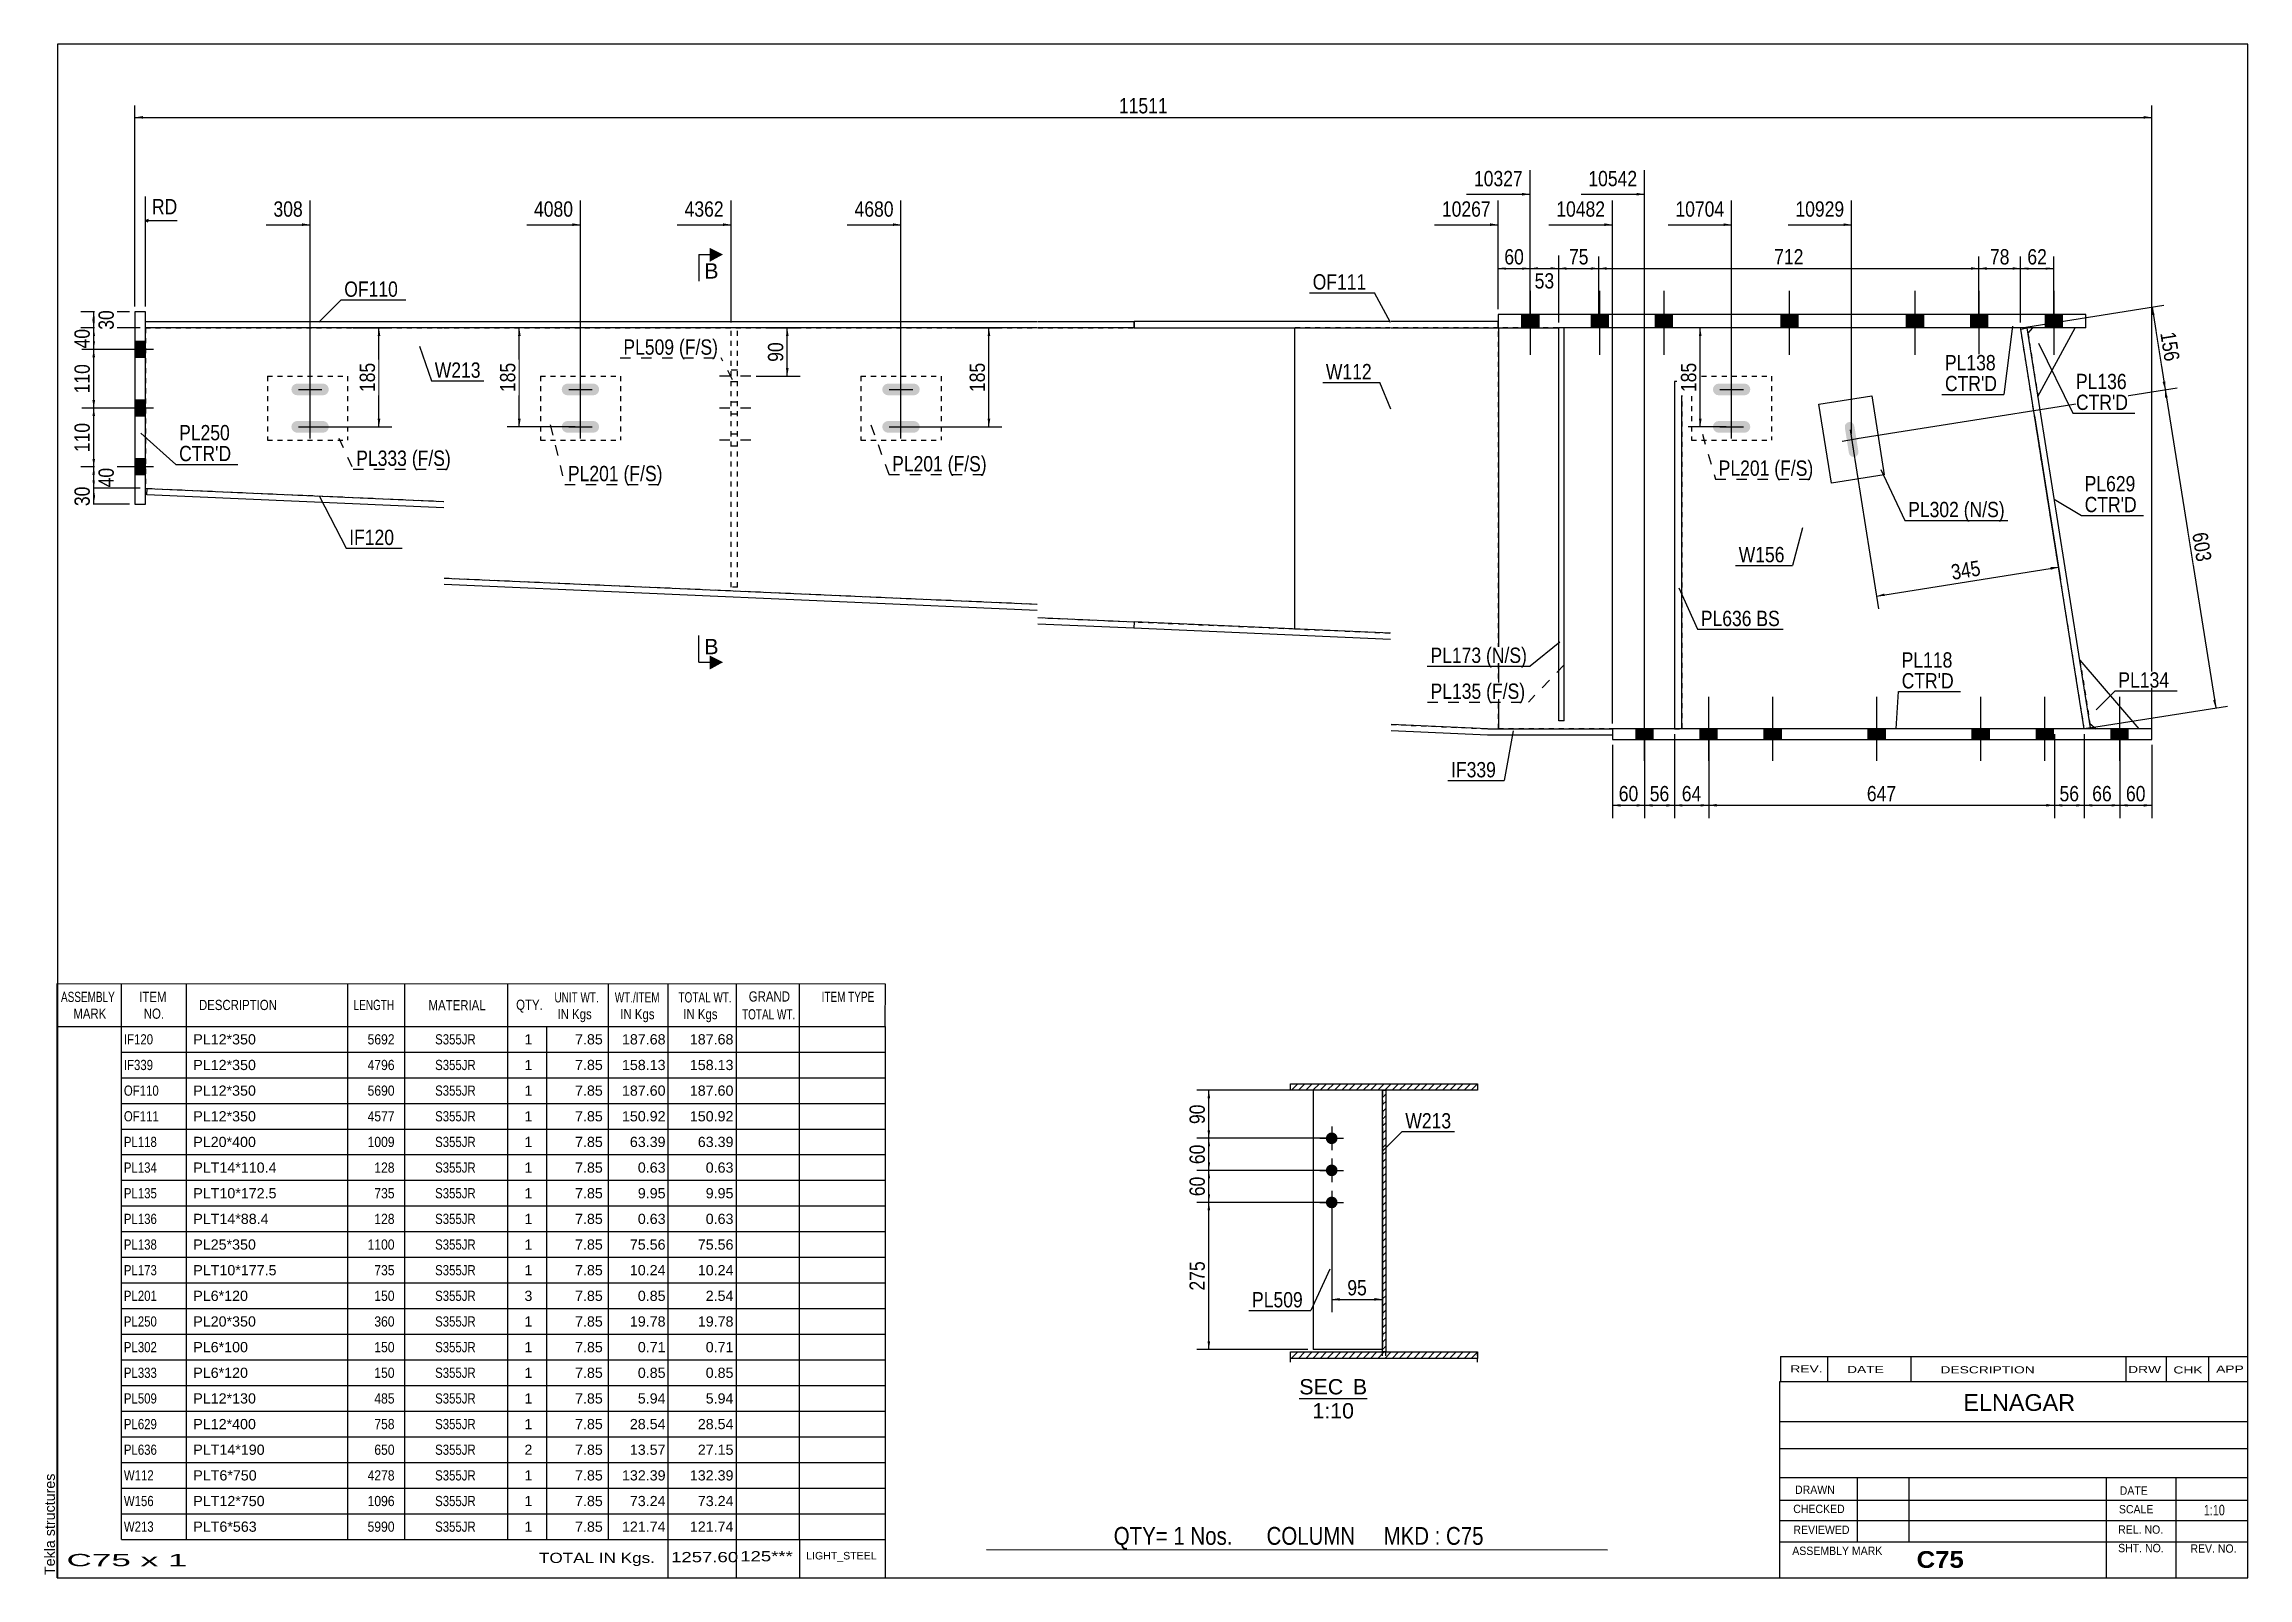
# Model space of a CAD drawing. Header units: millimetres. Extents: x -318 to 94, y -164 to 123.
import ezdxf

# ---------------------------------------------------------------- set-up
doc = ezdxf.new("R2010")
doc.units = ezdxf.units.MM
doc.linetypes.add('DXK_LINE_DOT1', pattern=[1.8814, 0.9407, -0.9407])
doc.linetypes.add('DXK_LINE_DOT2', pattern=[3.9198, 1.9599, -1.9599])
doc.styles.add('Arial', font='ARIAL.TTF', dxfattribs={"height": 0.2})
doc.styles.add('Arial Bold', font='ARIALBD.TTF', dxfattribs={"height": 0.2})
doc.styles.add('Arial Narrow', font='ARIALN.TTF', dxfattribs={"height": 0.2})

# ---------------------------------------------------------------- blocks, each defined once
blk = doc.blocks.new('Unknown-623327975-1210')
at = {"color": 5, "linetype": 'Continuous'}
for p, q in [((94.02, 122.96), (-315.98, 122.96)), ((-315.98, 122.96), (-315.98, -164.04)), ((94.02, -164.04), (94.02, 122.96)), ((-315.98, -164.04), (94.02, -164.04))]:
    blk.add_line(p, q, dxfattribs=at)
at = {"color": 174, "linetype": 'Continuous', "style": 'Arial'}
blk.add_text('Tekla structures', height=1.9102, rotation=90, dxfattribs=at).set_placement((-316.48, -163.54))
blk = doc.blocks.new('Unknown-623327975-13 - 2308')
at = {"color": 1, "linetype": 'Continuous'}
blk.add_line((-83.55, -130.48), (-70.86, -130.48), dxfattribs=at)
at = {"color": 0, "linetype": 'Continuous'}
blk.add_wipeout([(-75.33, -129.73), (-75.33, -126.73), (-83.55, -126.73), (-83.55, -129.73)], dxfattribs=at)
blk.add_wipeout([(-70.86, -129.73), (-70.86, -126.73), (-73.53, -126.73), (-73.53, -129.73)], dxfattribs=at)
blk.add_wipeout([(-73.32, -134.23), (-73.32, -131.23), (-81.1, -131.23), (-81.1, -134.23)], dxfattribs=at)
at = {"color": 136, "linetype": 'Continuous', "style": 'Arial'}
for s, height, p in [('SEC', 2.865, (-83.55, -129.73)), ('B', 2.87, (-73.53, -129.73)), ('1:10', 2.865, (-81.1, -134.23))]:
    blk.add_text(s, height=height, dxfattribs=at).set_placement(p)
blk = doc.blocks.new('Bolt-623327975-1280 - 1231')
at = {"color": 3, "linetype": 'DXK_LINE_DOT2'}
for p, q in [((-188.71, 61.93), (-189.91, 61.93)), ((-186.21, 60.83), (-193.01, 60.83)), ((-188.71, 59.73), (-189.91, 59.73)), ((-186.21, 54.83), (-193.01, 54.83)), ((-188.71, 55.93), (-189.91, 55.93)), ((-188.71, 53.73), (-189.91, 53.73)), ((-188.71, 49.93), (-189.91, 49.93)), ((-186.21, 48.83), (-193.01, 48.83)), ((-188.71, 47.73), (-189.91, 47.73))]:
    blk.add_line(p, q, dxfattribs=at)
blk = doc.blocks.new('Part-623327975-1279 - 1231')
at = {"color": 2, "linetype": 'Continuous'}
for p, q in [((-299.5, 69.83), (-299.5, 71.03)), ((-299.5, 71.03), (-243.7, 71.03)), ((-243.6, 71.03), (-132.6, 71.03)), ((-132.5, 71.03), (-114.45, 71.03)), ((-114.45, 71.03), (-114.45, 69.83)), ((-243.7, 69.83), (-299.5, 69.83)), ((-132.6, 69.83), (-243.6, 69.83)), ((-114.45, 69.83), (-132.5, 69.83))]:
    blk.add_line(p, q, dxfattribs=at)
blk = doc.blocks.new('Bolt-623327975-1281 - 1231')
at = {"linetype": 'Continuous'}
for points in [[(-265.52, 57.55), (-265.29, 57.91), (-265.2, 58.33), (-265.29, 58.75), (-265.52, 59.1), (-265.88, 59.34), (-266.3, 59.43), (-271.1, 59.43), (-271.52, 59.34), (-271.88, 59.1), (-272.12, 58.75), (-272.2, 58.33), (-272.12, 57.91), (-271.88, 57.55), (-271.52, 57.31), (-271.1, 57.23), (-266.3, 57.23), (-265.88, 57.31)], [(-265.52, 50.55), (-265.29, 50.91), (-265.2, 51.33), (-265.29, 51.75), (-265.52, 52.1), (-265.88, 52.34), (-266.3, 52.43), (-271.1, 52.43), (-271.52, 52.34), (-271.88, 52.1), (-272.12, 51.75), (-272.2, 51.33), (-272.12, 50.91), (-271.88, 50.55), (-271.52, 50.31), (-271.1, 50.23), (-266.3, 50.23), (-265.88, 50.31)]]:
    blk.add_hatch(color=3, dxfattribs=at).paths.add_polyline_path(points)
at = {"color": 3, "linetype": 'Continuous'}
for p, q in [((-270.9, 58.33), (-266.5, 58.33)), ((-268.7, 56.13), (-268.7, 60.53)), ((-270.9, 51.33), (-266.5, 51.33)), ((-268.7, 49.13), (-268.7, 53.53))]:
    blk.add_line(p, q, dxfattribs=at)
blk = doc.blocks.new('Part-623327975-1712 - 1231')
at = {"color": 7, "linetype": 'DXK_LINE_DOT1'}
for p, q in [((-189.91, 21.33), (-189.91, 69.83)), ((-188.71, 21.33), (-188.71, 69.83)), ((-188.71, 21.33), (-189.91, 21.33))]:
    blk.add_line(p, q, dxfattribs=at)
blk = doc.blocks.new('Bolt-623327975-1234 - 1231')
at = {"linetype": 'Continuous'}
for points in [[(0.55, 57.55), (0.79, 57.91), (0.87, 58.33), (0.79, 58.75), (0.55, 59.1), (0.19, 59.34), (-0.23, 59.43), (-5.03, 59.43), (-5.45, 59.34), (-5.8, 59.1), (-6.04, 58.75), (-6.13, 58.33), (-6.04, 57.91), (-5.8, 57.55), (-5.45, 57.31), (-5.03, 57.23), (-0.23, 57.23), (0.19, 57.31)], [(0.55, 50.55), (0.79, 50.91), (0.87, 51.33), (0.79, 51.75), (0.55, 52.1), (0.19, 52.34), (-0.23, 52.43), (-5.03, 52.43), (-5.45, 52.34), (-5.8, 52.1), (-6.04, 51.75), (-6.13, 51.33), (-6.04, 50.91), (-5.8, 50.55), (-5.45, 50.31), (-5.03, 50.23), (-0.23, 50.23), (0.19, 50.31)]]:
    blk.add_hatch(color=3, dxfattribs=at).paths.add_polyline_path(points)
at = {"color": 3, "linetype": 'Continuous'}
for p, q in [((-4.83, 58.33), (-0.43, 58.33)), ((-2.63, 56.13), (-2.63, 60.53)), ((-4.83, 51.33), (-0.43, 51.33)), ((-2.63, 49.13), (-2.63, 53.53))]:
    blk.add_line(p, q, dxfattribs=at)
blk = doc.blocks.new('Part-623327975-1257 - 1231')
at = {"color": 7, "linetype": 'DXK_LINE_DOT1'}
for p, q in [((-10.13, 60.83), (-10.13, 48.83)), ((-10.13, 60.83), (4.87, 60.83)), ((4.87, 60.83), (4.87, 48.83)), ((-10.13, 48.83), (4.87, 48.83))]:
    blk.add_line(p, q, dxfattribs=at)
blk = doc.blocks.new('Bolt-623327975-1282 - 1231')
at = {"linetype": 'Continuous'}
for points in [[(-301.5, 67.33), (-301.5, 64.33), (-299.5, 64.33), (-299.5, 67.33)], [(-301.5, 67.33), (-301.5, 64.33), (-299.5, 64.33), (-299.5, 67.33)], [(-301.5, 56.33), (-301.5, 53.33), (-299.5, 53.33), (-299.5, 56.33)], [(-301.5, 56.33), (-301.5, 53.33), (-299.5, 53.33), (-299.5, 56.33)], [(-301.5, 45.33), (-301.5, 42.33), (-299.5, 42.33), (-299.5, 45.33)], [(-301.5, 45.33), (-301.5, 42.33), (-299.5, 42.33), (-299.5, 45.33)]]:
    blk.add_hatch(color=3, dxfattribs=at).paths.add_polyline_path(points)
at = {"color": 3, "linetype": 'Continuous'}
for p, q in [((-299.5, 67.33), (-301.5, 67.33)), ((-299.5, 67.33), (-301.5, 67.33)), ((-298, 65.83), (-301.5, 65.83)), ((-298, 65.83), (-301.5, 65.83)), ((-299.5, 64.33), (-301.5, 64.33)), ((-299.5, 64.33), (-301.5, 64.33)), ((-299.5, 56.33), (-301.5, 56.33)), ((-299.5, 56.33), (-301.5, 56.33)), ((-298, 54.83), (-301.5, 54.83)), ((-298, 54.83), (-301.5, 54.83)), ((-299.5, 53.33), (-301.5, 53.33)), ((-299.5, 53.33), (-301.5, 53.33)), ((-299.5, 45.33), (-301.5, 45.33)), ((-299.5, 45.33), (-301.5, 45.33)), ((-298, 43.83), (-301.5, 43.83)), ((-298, 43.83), (-301.5, 43.83)), ((-299.5, 42.33), (-301.5, 42.33)), ((-299.5, 42.33), (-301.5, 42.33))]:
    blk.add_line(p, q, dxfattribs=at)
blk = doc.blocks.new('Part-623327975-1335 - 1231')
at = {"color": 2, "linetype": 'Continuous'}
for p, q in [((-299.5, 72.83), (-301.5, 72.83)), ((-301.5, 72.83), (-301.5, 36.83)), ((-299.5, 36.83), (-299.5, 72.83)), ((-301.5, 36.83), (-299.5, 36.83))]:
    blk.add_line(p, q, dxfattribs=at)
blk = doc.blocks.new('Part-623327975-1428 - 1231')
at = {"color": 7, "linetype": 'DXK_LINE_DOT1'}
for p, q in [((-299.5, 69.83), (-243.7, 69.83)), ((-299.5, 69.83), (-299.5, 39.83)), ((-243.6, 69.83), (-132.6, 69.83)), ((-132.5, 69.83), (-84.45, 69.83)), ((-299.2, 39.81), (-243.7, 37.38)), ((-243.6, 23.03), (-132.6, 18.16)), ((-132.5, 15.63), (-84.45, 13.52))]:
    blk.add_line(p, q, dxfattribs=at)
at = {"color": 2, "linetype": 'Continuous'}
for p, q in [((-84.45, 69.83), (-84.45, 13.52)), ((-299.5, 39.83), (-299.2, 39.81))]:
    blk.add_line(p, q, dxfattribs=at)
blk = doc.blocks.new('Part-623327975-1364 - 1231')
at = {"color": 2, "linetype": 'Continuous'}
for p, q in [((51.49, 69.64), (52.67, 69.83)), ((63.38, -5.17), (51.49, 69.64)), ((64.57, -4.98), (52.67, 69.83)), ((64.57, -4.98), (63.38, -5.17))]:
    blk.add_line(p, q, dxfattribs=at)
blk = doc.blocks.new('Part-623327975-1668 - 1231')
at = {"color": 2, "linetype": 'Continuous'}
for p, q in [((53.67, 69.83), (52.83, 68.84)), ((54.71, 56.99), (61.67, 69.83))]:
    blk.add_line(p, q, dxfattribs=at)
at = {"color": 7, "linetype": 'DXK_LINE_DOT1'}
for p, q in [((52.83, 68.84), (54.71, 56.99)), ((61.67, 69.83), (53.67, 69.83))]:
    blk.add_line(p, q, dxfattribs=at)
blk = doc.blocks.new('Bolt-623327975-1365 - 1231')
at = {"linetype": 'Continuous'}
for points in [[(-154.92, 57.55), (-154.68, 57.91), (-154.6, 58.33), (-154.68, 58.75), (-154.92, 59.1), (-155.28, 59.34), (-155.7, 59.43), (-160.5, 59.43), (-160.92, 59.34), (-161.28, 59.1), (-161.52, 58.75), (-161.6, 58.33), (-161.52, 57.91), (-161.28, 57.55), (-160.92, 57.31), (-160.5, 57.23), (-155.7, 57.23), (-155.28, 57.31)], [(-154.92, 50.55), (-154.68, 50.91), (-154.6, 51.33), (-154.68, 51.75), (-154.92, 52.1), (-155.28, 52.34), (-155.7, 52.43), (-160.5, 52.43), (-160.92, 52.34), (-161.28, 52.1), (-161.52, 51.75), (-161.6, 51.33), (-161.52, 50.91), (-161.28, 50.55), (-160.92, 50.31), (-160.5, 50.23), (-155.7, 50.23), (-155.28, 50.31)]]:
    blk.add_hatch(color=3, dxfattribs=at).paths.add_polyline_path(points)
at = {"color": 3, "linetype": 'Continuous'}
for p, q in [((-160.3, 58.33), (-155.9, 58.33)), ((-158.1, 56.13), (-158.1, 60.53)), ((-160.3, 51.33), (-155.9, 51.33)), ((-158.1, 49.13), (-158.1, 53.53))]:
    blk.add_line(p, q, dxfattribs=at)
blk = doc.blocks.new('Bolt-623327975-1366 - 1231')
at = {"linetype": 'Continuous'}
for points in [[(-17.32, -5.17), (-20.52, -5.17), (-20.52, -7.17), (-17.32, -7.17)], [(-17.32, -5.17), (-20.52, -5.17), (-20.52, -7.17), (-17.32, -7.17)], [(-5.32, -5.17), (-8.52, -5.17), (-8.52, -7.17), (-5.32, -7.17)], [(-5.32, -5.17), (-8.52, -5.17), (-8.52, -7.17), (-5.32, -7.17)], [(6.68, -5.17), (3.48, -5.17), (3.48, -7.17), (6.68, -7.17)], [(6.68, -5.17), (3.48, -5.17), (3.48, -7.17), (6.68, -7.17)], [(26.15, -5.17), (22.95, -5.17), (22.95, -7.17), (26.15, -7.17)], [(26.15, -5.17), (22.95, -5.17), (22.95, -7.17), (26.15, -7.17)], [(45.62, -5.17), (42.42, -5.17), (42.42, -7.17), (45.62, -7.17)], [(45.62, -5.17), (42.42, -5.17), (42.42, -7.17), (45.62, -7.17)], [(57.62, -5.17), (54.42, -5.17), (54.42, -7.17), (57.62, -7.17)], [(57.62, -5.17), (54.42, -5.17), (54.42, -7.17), (57.62, -7.17)], [(71.62, -5.17), (68.42, -5.17), (68.42, -7.17), (71.62, -7.17)], [(71.62, -5.17), (68.42, -5.17), (68.42, -7.17), (71.62, -7.17)]]:
    blk.add_hatch(color=3, dxfattribs=at).paths.add_polyline_path(points)
at = {"color": 3, "linetype": 'Continuous'}
for p, q in [((-18.92, -11.15), (-18.92, 0.83)), ((-18.92, -11.15), (-18.92, 0.83)), ((-6.92, -11.15), (-6.92, 0.83)), ((-6.92, -11.15), (-6.92, 0.83)), ((5.08, -11.15), (5.08, 0.83)), ((5.08, -11.15), (5.08, 0.83)), ((24.55, -11.15), (24.55, 0.83)), ((24.55, -11.15), (24.55, 0.83)), ((44.02, -11.15), (44.02, 0.83)), ((44.02, -11.15), (44.02, 0.83)), ((56.02, -11.15), (56.02, 0.83)), ((56.02, -11.15), (56.02, 0.83)), ((70.02, -11.15), (70.02, 0.83)), ((70.02, -11.15), (70.02, 0.83)), ((-20.52, -7.17), (-20.52, -5.17)), ((-20.52, -7.17), (-20.52, -5.17)), ((-17.32, -7.17), (-17.32, -5.17)), ((-17.32, -7.17), (-17.32, -5.17)), ((-8.52, -7.17), (-8.52, -5.17)), ((-8.52, -7.17), (-8.52, -5.17)), ((-5.32, -7.17), (-5.32, -5.17)), ((-5.32, -7.17), (-5.32, -5.17)), ((3.48, -7.17), (3.48, -5.17)), ((3.48, -7.17), (3.48, -5.17)), ((6.68, -7.17), (6.68, -5.17)), ((6.68, -7.17), (6.68, -5.17)), ((22.95, -7.17), (22.95, -5.17)), ((22.95, -7.17), (22.95, -5.17)), ((26.15, -7.17), (26.15, -5.17)), ((26.15, -7.17), (26.15, -5.17)), ((42.42, -7.17), (42.42, -5.17)), ((42.42, -7.17), (42.42, -5.17)), ((45.62, -7.17), (45.62, -5.17)), ((45.62, -7.17), (45.62, -5.17)), ((54.42, -7.17), (54.42, -5.17)), ((54.42, -7.17), (54.42, -5.17)), ((57.62, -7.17), (57.62, -5.17)), ((57.62, -7.17), (57.62, -5.17)), ((68.42, -7.17), (68.42, -5.17)), ((68.42, -7.17), (68.42, -5.17)), ((71.62, -7.17), (71.62, -5.17)), ((71.62, -7.17), (71.62, -5.17))]:
    blk.add_line(p, q, dxfattribs=at)
blk = doc.blocks.new('Bolt-623327975-1367 - 1231')
at = {"linetype": 'Continuous'}
for points in [[(-214.92, 57.55), (-214.68, 57.91), (-214.6, 58.33), (-214.68, 58.75), (-214.92, 59.1), (-215.28, 59.34), (-215.7, 59.43), (-220.5, 59.43), (-220.92, 59.34), (-221.28, 59.1), (-221.52, 58.75), (-221.6, 58.33), (-221.52, 57.91), (-221.28, 57.55), (-220.92, 57.31), (-220.5, 57.23), (-215.7, 57.23), (-215.28, 57.31)], [(-214.92, 50.55), (-214.68, 50.91), (-214.6, 51.33), (-214.68, 51.75), (-214.92, 52.1), (-215.28, 52.34), (-215.7, 52.43), (-220.5, 52.43), (-220.92, 52.34), (-221.28, 52.1), (-221.52, 51.75), (-221.6, 51.33), (-221.52, 50.91), (-221.28, 50.55), (-220.92, 50.31), (-220.5, 50.23), (-215.7, 50.23), (-215.28, 50.31)]]:
    blk.add_hatch(color=3, dxfattribs=at).paths.add_polyline_path(points)
at = {"color": 3, "linetype": 'Continuous'}
for p, q in [((-220.3, 58.33), (-215.9, 58.33)), ((-218.1, 56.13), (-218.1, 60.53)), ((-220.3, 51.33), (-215.9, 51.33)), ((-218.1, 49.13), (-218.1, 53.53))]:
    blk.add_line(p, q, dxfattribs=at)
blk = doc.blocks.new('Bolt-623327975-1368 - 1231')
at = {"linetype": 'Continuous'}
blk.add_hatch(color=3, dxfattribs=at).paths.add_polyline_path([(19.68, 45.87), (20, 45.72), (20.35, 45.71), (20.68, 45.83), (20.94, 46.07), (21.09, 46.39), (21.1, 46.74), (20.35, 51.48), (20.22, 51.81), (19.99, 52.07), (19.67, 52.21), (19.32, 52.23), (18.99, 52.1), (18.73, 51.87), (18.58, 51.55), (18.57, 51.2), (19.32, 46.46), (19.44, 46.13)])
at = {"color": 3, "linetype": 'Continuous'}
for p, q in [((19.55, 50.74), (20.12, 47.19)), ((18.06, 48.68), (21.61, 49.25))]:
    blk.add_line(p, q, dxfattribs=at)
blk = doc.blocks.new('Part-623327975-1583 - 1231')
at = {"color": 7, "linetype": 'DXK_LINE_DOT1'}
for p, q in [((-225.6, 60.83), (-225.6, 48.83)), ((-225.6, 60.83), (-210.6, 60.83)), ((-210.6, 60.83), (-210.6, 48.83)), ((-225.6, 48.83), (-210.6, 48.83))]:
    blk.add_line(p, q, dxfattribs=at)
blk = doc.blocks.new('Part-623327975-1763 - 1231')
at = {"color": 2, "linetype": 'Continuous'}
for p, q in [((76.02, -5.17), (-24.92, -5.17)), ((-24.92, -5.17), (-24.92, -7.17)), ((-24.92, -7.17), (76.02, -7.17)), ((76.02, -7.17), (76.02, -5.17))]:
    blk.add_line(p, q, dxfattribs=at)
blk = doc.blocks.new('Part-623327975-1390 - 1231')
at = {"color": 2, "linetype": 'Continuous'}
for p, q in [((-299.25, 38.62), (-299.2, 39.81)), ((-243.7, 36.18), (-299.25, 38.62)), ((-299.2, 39.81), (-243.7, 37.38)), ((-243.6, 23.03), (-132.6, 18.16)), ((-132.6, 16.96), (-243.6, 21.83)), ((-132.5, 15.63), (-114.45, 14.84)), ((-114.5, 13.64), (-132.5, 14.43)), ((-114.45, 14.84), (-114.5, 13.64))]:
    blk.add_line(p, q, dxfattribs=at)
blk = doc.blocks.new('Part-623327975-1412 - 1231')
at = {"color": 2, "linetype": 'Continuous'}
for p, q in [((-114.45, 14.84), (-114.5, 13.64)), ((-66.45, 11.53), (-114.5, 13.64)), ((-66.45, 12.73), (-114.45, 14.84)), ((-48.32, -5.17), (-66.35, -4.38)), ((-48.35, -6.37), (-66.35, -5.58)), ((-24.92, -6.37), (-48.35, -6.37)), ((-48.32, -5.17), (-24.92, -5.17))]:
    blk.add_line(p, q, dxfattribs=at)
at = {"color": 7, "linetype": 'DXK_LINE_DOT1'}
blk.add_line((-24.92, -5.17), (-24.92, -6.37), dxfattribs=at)
blk = doc.blocks.new('Part-623327975-1462 - 1231')
at = {"color": 2, "linetype": 'Continuous'}
for p, q in [((13.72, 55.59), (23.59, 57.16)), ((16.07, 40.77), (13.72, 55.59)), ((23.59, 57.16), (25.95, 42.34)), ((25.95, 42.34), (16.07, 40.77))]:
    blk.add_line(p, q, dxfattribs=at)
blk = doc.blocks.new('Part-623327975-1484 - 1231')
at = {"color": 2, "linetype": 'Continuous'}
for p, q in [((-66.45, 71.03), (-114.45, 71.03)), ((-114.45, 69.83), (-114.45, 71.03)), ((-46.34, 71.03), (-66.35, 71.03)), ((-46.34, 69.83), (-46.34, 71.03)), ((-114.45, 69.83), (-66.45, 69.83)), ((-66.35, 69.83), (-46.34, 69.83))]:
    blk.add_line(p, q, dxfattribs=at)
blk = doc.blocks.new('Bolt-623327975-1485 - 1231')
at = {"linetype": 'Continuous'}
for points in [[(-38.74, 72.33), (-41.94, 72.33), (-41.94, 69.83), (-38.74, 69.83)], [(-38.74, 72.33), (-41.94, 72.33), (-41.94, 69.83), (-38.74, 69.83)], [(-25.74, 72.33), (-28.94, 72.33), (-28.94, 69.83), (-25.74, 69.83)], [(-25.74, 72.33), (-28.94, 72.33), (-28.94, 69.83), (-25.74, 69.83)], [(-13.74, 72.33), (-16.94, 72.33), (-16.94, 69.83), (-13.74, 69.83)], [(-13.74, 72.33), (-16.94, 72.33), (-16.94, 69.83), (-13.74, 69.83)], [(9.76, 72.33), (6.56, 72.33), (6.56, 69.83), (9.76, 69.83)], [(9.76, 72.33), (6.56, 72.33), (6.56, 69.83), (9.76, 69.83)], [(33.26, 72.33), (30.06, 72.33), (30.06, 69.83), (33.26, 69.83)], [(33.26, 72.33), (30.06, 72.33), (30.06, 69.83), (33.26, 69.83)], [(45.26, 72.33), (42.06, 72.33), (42.06, 69.83), (45.26, 69.83)], [(45.26, 72.33), (42.06, 72.33), (42.06, 69.83), (45.26, 69.83)], [(59.26, 72.33), (56.06, 72.33), (56.06, 69.83), (59.26, 69.83)], [(59.26, 72.33), (56.06, 72.33), (56.06, 69.83), (59.26, 69.83)]]:
    blk.add_hatch(color=3, dxfattribs=at).paths.add_polyline_path(points)
at = {"color": 3, "linetype": 'Continuous'}
for p, q in [((-40.34, 76.8), (-40.34, 64.83)), ((-40.34, 76.8), (-40.34, 64.83)), ((-27.34, 76.8), (-27.34, 64.83)), ((-27.34, 76.8), (-27.34, 64.83)), ((-15.34, 76.8), (-15.34, 64.83)), ((-15.34, 76.8), (-15.34, 64.83)), ((8.16, 76.8), (8.16, 64.83)), ((8.16, 76.8), (8.16, 64.83)), ((31.66, 76.8), (31.66, 64.83)), ((31.66, 76.8), (31.66, 64.83)), ((43.66, 76.8), (43.66, 64.83)), ((43.66, 76.8), (43.66, 64.83)), ((57.66, 76.8), (57.66, 64.83)), ((57.66, 76.8), (57.66, 64.83)), ((-41.94, 72.33), (-41.94, 69.83)), ((-41.94, 72.33), (-41.94, 69.83)), ((-38.74, 72.33), (-38.74, 69.83)), ((-38.74, 72.33), (-38.74, 69.83)), ((-28.94, 72.33), (-28.94, 69.83)), ((-28.94, 72.33), (-28.94, 69.83)), ((-25.74, 72.33), (-25.74, 69.83)), ((-25.74, 72.33), (-25.74, 69.83)), ((-16.94, 72.33), (-16.94, 69.83)), ((-16.94, 72.33), (-16.94, 69.83)), ((-13.74, 72.33), (-13.74, 69.83)), ((-13.74, 72.33), (-13.74, 69.83)), ((6.56, 72.33), (6.56, 69.83)), ((6.56, 72.33), (6.56, 69.83)), ((9.76, 72.33), (9.76, 69.83)), ((9.76, 72.33), (9.76, 69.83)), ((30.06, 72.33), (30.06, 69.83)), ((30.06, 72.33), (30.06, 69.83)), ((33.26, 72.33), (33.26, 69.83)), ((33.26, 72.33), (33.26, 69.83)), ((42.06, 72.33), (42.06, 69.83)), ((42.06, 72.33), (42.06, 69.83)), ((45.26, 72.33), (45.26, 69.83)), ((45.26, 72.33), (45.26, 69.83)), ((56.06, 72.33), (56.06, 69.83)), ((56.06, 72.33), (56.06, 69.83)), ((59.26, 72.33), (59.26, 69.83)), ((59.26, 72.33), (59.26, 69.83))]:
    blk.add_line(p, q, dxfattribs=at)
blk = doc.blocks.new('Part-623327975-1512 - 1231')
at = {"color": 2, "linetype": 'Continuous'}
for p, q in [((-11.92, 59.83), (-13.32, 59.83)), ((-13.32, 59.83), (-13.32, -5.17)), ((-11.92, -5.17), (-11.92, 59.83))]:
    blk.add_line(p, q, dxfattribs=at)
at = {"color": 7, "linetype": 'DXK_LINE_DOT1'}
blk.add_line((-13.32, -5.17), (-11.92, -5.17), dxfattribs=at)
blk = doc.blocks.new('Part-623327975-1534 - 1231')
at = {"color": 7, "linetype": 'DXK_LINE_DOT1'}
for p, q in [((-11.92, 59.83), (-13.32, 59.83)), ((-13.32, 59.83), (-13.32, -5.17)), ((-11.92, 59.83), (-11.92, -5.17))]:
    blk.add_line(p, q, dxfattribs=at)
blk = doc.blocks.new('Part-623327975-1556 - 1231')
at = {"color": 2, "linetype": 'Continuous'}
for p, q in [((-33.99, 69.83), (-34.99, 69.83)), ((-34.99, -3.67), (-34.99, 69.83)), ((-33.99, -3.67), (-33.99, 69.83)), ((-33.99, -3.67), (-34.99, -3.67))]:
    blk.add_line(p, q, dxfattribs=at)
blk = doc.blocks.new('Part-623327975-1578 - 1231')
at = {"color": 7, "linetype": 'DXK_LINE_DOT1'}
for p, q in [((-33.99, 69.83), (-34.99, 69.83)), ((-34.99, -3.67), (-34.99, 69.83)), ((-33.99, -3.67), (-33.99, 69.83)), ((-33.99, -3.67), (-34.99, -3.67))]:
    blk.add_line(p, q, dxfattribs=at)
blk = doc.blocks.new('Part-623327975-1588 - 1231')
at = {"color": 7, "linetype": 'DXK_LINE_DOT1'}
for p, q in [((-165.6, 60.83), (-165.6, 48.83)), ((-165.6, 60.83), (-150.6, 60.83)), ((-150.6, 60.83), (-150.6, 48.83)), ((-165.6, 48.83), (-150.6, 48.83))]:
    blk.add_line(p, q, dxfattribs=at)
blk = doc.blocks.new('Part-623327975-1734 - 1231')
at = {"color": 2, "linetype": 'Continuous'}
blk.add_line((-84.45, 69.83), (-84.45, 13.52), dxfattribs=at)
at = {"color": 7, "linetype": 'DXK_LINE_DOT1'}
for p, q in [((-66.45, 69.83), (-84.45, 69.83)), ((-46.24, 69.83), (-66.35, 69.83)), ((-46.24, -5.17), (-46.24, 69.83)), ((-84.45, 13.52), (-66.45, 12.73)), ((-66.35, -4.38), (-48.32, -5.17)), ((-48.32, -5.17), (-46.24, -5.17))]:
    blk.add_line(p, q, dxfattribs=at)
blk = doc.blocks.new('Part-623327975-1610 - 1231')
at = {"color": 7, "linetype": 'DXK_LINE_DOT1'}
for p, q in [((-276.7, 60.83), (-276.7, 48.83)), ((-276.7, 60.83), (-261.7, 60.83)), ((-261.7, 60.83), (-261.7, 48.83)), ((-276.7, 48.83), (-261.7, 48.83))]:
    blk.add_line(p, q, dxfattribs=at)
blk = doc.blocks.new('Part-623327975-1690 - 1231')
at = {"color": 2, "linetype": 'Continuous'}
for p, q in [((-46.24, 69.83), (-46.24, -5.17)), ((51.49, 69.64), (51.46, 69.83))]:
    blk.add_line(p, q, dxfattribs=at)
at = {"color": 7, "linetype": 'DXK_LINE_DOT1'}
for p, q in [((51.46, 69.83), (-46.24, 69.83)), ((63.38, -5.17), (51.49, 69.64)), ((-13.32, -5.17), (-46.24, -5.17)), ((63.38, -5.17), (-11.92, -5.17))]:
    blk.add_line(p, q, dxfattribs=at)
blk = doc.blocks.new('Part-623327975-1792 - 1231')
at = {"color": 2, "linetype": 'Continuous'}
for p, q in [((63.66, 72.33), (-46.34, 72.33)), ((-46.34, 72.33), (-46.34, 69.83)), ((63.66, 69.83), (63.66, 72.33)), ((-46.34, 69.83), (-34.99, 69.83)), ((63.66, 69.83), (-33.99, 69.83))]:
    blk.add_line(p, q, dxfattribs=at)
blk = doc.blocks.new('Part-623327975-3470 - 1231')
at = {"color": 2, "linetype": 'Continuous'}
for p, q in [((62.56, 7.67), (73.6, -5.17)), ((64.44, -4.19), (65.6, -5.17))]:
    blk.add_line(p, q, dxfattribs=at)
at = {"color": 7, "linetype": 'DXK_LINE_DOT1'}
for p, q in [((62.56, 7.67), (64.44, -4.19)), ((73.6, -5.17), (65.6, -5.17))]:
    blk.add_line(p, q, dxfattribs=at)
blk = doc.blocks.new('Part-623327975-2316 - 2308')
at = {"linetype": 'Continuous'}
h = blk.add_hatch(dxfattribs=at)
h.set_pattern_fill('', scale=0.3, style=0, pattern_type=0)
h.set_pattern_definition([(45, (-85.1812, -71.6088), (-0.67352, 0.67352), [])])
h.paths.add_polyline_path([(-50.18, -71.61), (-85.18, -71.61), (-85.18, -72.81), (-50.18, -72.81)])
at = {"color": 2, "linetype": 'Continuous'}
for p, q in [((-85.18, -71.61), (-50.18, -71.61)), ((-85.18, -72.81), (-85.18, -71.61)), ((-50.18, -72.81), (-85.18, -72.81)), ((-50.18, -71.61), (-50.18, -72.81))]:
    blk.add_line(p, q, dxfattribs=at)
blk = doc.blocks.new('Bolt-623327975-2359 - 2308')
at = {"linetype": 'Continuous'}
for points in [[(-77.48, -80.71, -1), (-77.48, -82.91, -1)], [(-77.48, -86.71, -1), (-77.48, -88.91, -1)], [(-77.48, -92.71, -1), (-77.48, -94.91, -1)]]:
    blk.add_hatch(color=3, dxfattribs=at).paths.add_polyline_path(points)
at = {"color": 3, "linetype": 'Continuous'}
for p, q in [((-79.68, -81.81), (-75.28, -81.81)), ((-77.48, -79.61), (-77.48, -84.01)), ((-77.48, -85.61), (-77.48, -90.01)), ((-79.68, -87.81), (-75.28, -87.81)), ((-79.68, -93.81), (-75.28, -93.81)), ((-77.48, -91.61), (-77.48, -96.01))]:
    blk.add_line(p, q, dxfattribs=at)
blk = doc.blocks.new('Part-623327975-2319 - 2308')
at = {"linetype": 'Continuous'}
h = blk.add_hatch(dxfattribs=at)
h.set_pattern_fill('', scale=0.3, style=0, pattern_type=0)
h.set_pattern_definition([(45, (-85.1812, -121.7862), (-0.67352, 0.67352), [])])
h.paths.add_polyline_path([(-50.18, -121.79), (-85.18, -121.79), (-85.18, -122.99), (-50.18, -122.99)])
at = {"color": 7, "linetype": 'DXK_LINE_DOT1'}
for p, q in [((-85.18, -122.53), (-85.18, -121.79)), ((-50.18, -122.53), (-50.18, -121.79))]:
    blk.add_line(p, q, dxfattribs=at)
at = {"color": 2, "linetype": 'Continuous'}
for p, q in [((-85.18, -121.79), (-50.18, -121.79)), ((-85.18, -122.99), (-85.18, -121.79)), ((-85.18, -123.73), (-85.18, -122.99)), ((-50.18, -122.99), (-85.18, -122.99)), ((-50.18, -121.79), (-50.18, -122.99)), ((-50.18, -123.73), (-50.18, -122.99))]:
    blk.add_line(p, q, dxfattribs=at)
blk = doc.blocks.new('Part-623327975-2344 - 2308')
at = {"color": 2, "linetype": 'Continuous'}
for p in [(-80.98, -72.81), (-67.98, -121.31)]:
    blk.add_line(p, (-80.98, -121.31), dxfattribs=at)
at = {"color": 7, "linetype": 'DXK_LINE_DOT1'}
for q in [(-80.98, -72.81), (-67.98, -121.31)]:
    blk.add_line((-67.98, -72.81), q, dxfattribs=at)
blk = doc.blocks.new('Part-623327975-2357 - 2308')
at = {"linetype": 'Continuous'}
h = blk.add_hatch(dxfattribs=at)
h.set_pattern_fill('', scale=0.3, style=0, pattern_type=0)
h.set_pattern_definition([(45, (-67.9812, -72.8088), (-0.67352, 0.67352), [])])
h.paths.add_polyline_path([(-67.38, -72.81), (-67.98, -72.81), (-67.98, -121.79), (-67.38, -121.79)])
at = {"color": 2, "linetype": 'Continuous'}
for p, q in [((-67.98, -72.81), (-67.38, -72.81)), ((-67.98, -121.79), (-67.98, -72.81)), ((-67.38, -72.81), (-67.38, -121.79)), ((-67.38, -121.79), (-67.98, -121.79))]:
    blk.add_line(p, q, dxfattribs=at)
at = {"color": 7, "linetype": 'DXK_LINE_DOT1'}
for p, q in [((-67.98, -122.53), (-67.98, -121.79)), ((-67.38, -122.53), (-67.38, -121.79))]:
    blk.add_line(p, q, dxfattribs=at)
blk = doc.blocks.new('StraightDimension-623327975-3009 - 1231')
at = {"linetype": 'Continuous'}
blk.add_hatch(color=7, dxfattribs=at).paths.add_polyline_path([(-41.84, 95.11), (-40.34, 94.86), (-41.84, 94.61)])
at = {"color": 7, "linetype": 'Continuous'}
for p, q in [((-40.34, 70.83), (-40.34, 99.36)), ((-52.23, 94.86), (-40.34, 94.86))]:
    blk.add_line(p, q, dxfattribs=at)
at = {"color": 0}
blk.add_wipeout([(-41.11, 95.76), (-41.11, 99.96), (-51.45, 99.96), (-51.45, 95.76)], dxfattribs=at)
at = {"color": 3, "style": 'Arial Narrow'}
blk.add_text('10327', height=2.863, dxfattribs=at).set_placement((-50.85, 96.36))
blk = doc.blocks.new('StraightDimension-623327975-1818 - 1231')
at = {"linetype": 'Continuous'}
for points in [[(-309.45, 68.33), (-309.2, 69.83), (-308.95, 68.33)], [(-308.95, 67.33), (-309.2, 65.83), (-309.45, 67.33)]]:
    blk.add_hatch(color=7, dxfattribs=at).paths.add_polyline_path(points)
at = {"color": 7, "linetype": 'Continuous'}
for p, q in [((-300.5, 69.83), (-311.45, 69.83)), ((-309.2, 65.83), (-309.2, 69.83)), ((-300.5, 65.83), (-311.45, 65.83))]:
    blk.add_line(p, q, dxfattribs=at)
at = {"color": 0}
blk.add_wipeout([(-309.35, 70.26), (-313.55, 70.26), (-313.55, 65.4), (-309.35, 65.4)], dxfattribs=at)
at = {"color": 3, "style": 'Arial Narrow'}
blk.add_text('40', height=2.863, rotation=90.0002, dxfattribs=at).set_placement((-309.95, 66))
blk = doc.blocks.new('StraightDimension-623327975-1837 - 1231')
at = {"linetype": 'Continuous'}
for points in [[(-309.45, 64.33), (-309.2, 65.83), (-308.95, 64.33)], [(-308.95, 56.33), (-309.2, 54.83), (-309.45, 56.33)]]:
    blk.add_hatch(color=7, dxfattribs=at).paths.add_polyline_path(points)
at = {"color": 7, "linetype": 'Continuous'}
for p, q in [((-300.5, 65.83), (-311.45, 65.83)), ((-309.2, 54.83), (-309.2, 65.83)), ((-300.5, 54.83), (-311.45, 54.83))]:
    blk.add_line(p, q, dxfattribs=at)
at = {"color": 0}
blk.add_wipeout([(-309.35, 63.67), (-313.55, 63.67), (-313.55, 56.99), (-309.35, 56.99)], dxfattribs=at)
at = {"color": 3, "style": 'Arial Narrow'}
blk.add_text('110', height=2.863, rotation=90.0002, dxfattribs=at).set_placement((-309.95, 57.59))
blk = doc.blocks.new('StraightDimension-623327975-1803 - 1231')
at = {"linetype": 'Continuous'}
for points in [[(-309.45, 71.33), (-309.2, 72.83), (-308.95, 71.33)], [(-308.95, 71.33), (-309.2, 69.83), (-309.45, 71.33)]]:
    blk.add_hatch(color=7, dxfattribs=at).paths.add_polyline_path(points)
at = {"color": 7, "linetype": 'Continuous'}
for p, q in [((-302.5, 72.83), (-311.6, 72.83)), ((-309.2, 69.83), (-309.2, 72.83)), ((-300.5, 69.83), (-311.6, 69.83))]:
    blk.add_line(p, q, dxfattribs=at)
at = {"color": 0}
blk.add_wipeout([(-304.85, 73.76), (-309.05, 73.76), (-309.05, 68.9), (-304.85, 68.9)], dxfattribs=at)
at = {"color": 3, "style": 'Arial Narrow'}
blk.add_text('30', height=2.863, rotation=90.0002, dxfattribs=at).set_placement((-305.45, 69.5))
blk = doc.blocks.new('StraightDimension-623327975-1856 - 1231')
at = {"linetype": 'Continuous'}
for points in [[(-309.45, 53.33), (-309.2, 54.83), (-308.95, 53.33)], [(-308.95, 45.33), (-309.2, 43.83), (-309.45, 45.33)]]:
    blk.add_hatch(color=7, dxfattribs=at).paths.add_polyline_path(points)
at = {"color": 7, "linetype": 'Continuous'}
for p, q in [((-300.5, 54.83), (-311.45, 54.83)), ((-309.2, 43.83), (-309.2, 54.83)), ((-300.5, 43.83), (-311.45, 43.83))]:
    blk.add_line(p, q, dxfattribs=at)
at = {"color": 0}
blk.add_wipeout([(-309.35, 52.67), (-313.55, 52.67), (-313.55, 45.99), (-309.35, 45.99)], dxfattribs=at)
at = {"color": 3, "style": 'Arial Narrow'}
blk.add_text('110', height=2.863, rotation=90.0002, dxfattribs=at).set_placement((-309.95, 46.59))
blk = doc.blocks.new('StraightDimension-623327975-1873 - 1231')
at = {"linetype": 'Continuous'}
for points in [[(-309.45, 42.33), (-309.2, 43.83), (-308.95, 42.33)], [(-308.95, 41.33), (-309.2, 39.83), (-309.45, 41.33)]]:
    blk.add_hatch(color=7, dxfattribs=at).paths.add_polyline_path(points)
at = {"color": 7, "linetype": 'Continuous'}
for p, q in [((-300.5, 43.83), (-311.6, 43.83)), ((-309.2, 39.83), (-309.2, 43.83)), ((-300.5, 39.83), (-311.6, 39.83))]:
    blk.add_line(p, q, dxfattribs=at)
at = {"color": 0}
blk.add_wipeout([(-304.85, 44.26), (-309.05, 44.26), (-309.05, 39.4), (-304.85, 39.4)], dxfattribs=at)
at = {"color": 3, "style": 'Arial Narrow'}
blk.add_text('40', height=2.863, rotation=90.0002, dxfattribs=at).set_placement((-305.45, 40))
blk = doc.blocks.new('StraightDimension-623327975-1894 - 1231')
at = {"linetype": 'Continuous'}
for points in [[(-309.45, 38.33), (-309.2, 39.83), (-308.95, 38.33)], [(-308.95, 38.33), (-309.2, 36.83), (-309.45, 38.33)]]:
    blk.add_hatch(color=7, dxfattribs=at).paths.add_polyline_path(points)
at = {"color": 7, "linetype": 'Continuous'}
for p, q in [((-300.5, 39.83), (-311.45, 39.83)), ((-309.2, 36.83), (-309.2, 39.83)), ((-302.5, 36.83), (-311.45, 36.83))]:
    blk.add_line(p, q, dxfattribs=at)
at = {"color": 0}
blk.add_wipeout([(-309.35, 40.76), (-313.55, 40.76), (-313.55, 35.9), (-309.35, 35.9)], dxfattribs=at)
at = {"color": 3, "style": 'Arial Narrow'}
blk.add_text('30', height=2.863, rotation=90.0002, dxfattribs=at).set_placement((-309.95, 36.5))
blk = doc.blocks.new('StraightDimension-623327975-2050 - 1231')
at = {"linetype": 'Continuous'}
for points in [[(-33.49, 80.72), (-34.99, 80.97), (-33.49, 81.22)], [(-28.99, 81.22), (-27.49, 80.97), (-28.99, 80.72)]]:
    blk.add_hatch(color=7, dxfattribs=at).paths.add_polyline_path(points)
at = {"color": 7, "linetype": 'Continuous'}
for p, q in [((-34.99, 70.83), (-34.99, 83.22)), ((-27.49, 70.8), (-27.49, 83.22)), ((-34.99, 80.97), (-27.49, 80.97))]:
    blk.add_line(p, q, dxfattribs=at)
at = {"color": 0}
blk.add_wipeout([(-28.81, 81.12), (-28.81, 85.32), (-33.67, 85.32), (-33.67, 81.12)], dxfattribs=at)
at = {"color": 3, "style": 'Arial Narrow'}
blk.add_text('75', height=2.863, dxfattribs=at).set_placement((-33.07, 81.72))
blk = doc.blocks.new('StraightDimension-623327975-2059 - 1231')
at = {"linetype": 'Continuous'}
for points in [[(-38.84, 80.72), (-40.34, 80.97), (-38.84, 81.22)], [(-36.49, 81.22), (-34.99, 80.97), (-36.49, 80.72)]]:
    blk.add_hatch(color=7, dxfattribs=at).paths.add_polyline_path(points)
at = {"color": 7, "linetype": 'Continuous'}
for p, q in [((-40.34, 70.83), (-40.34, 83.37)), ((-34.99, 70.83), (-34.99, 83.37)), ((-40.34, 80.97), (-34.99, 80.97))]:
    blk.add_line(p, q, dxfattribs=at)
at = {"color": 0}
blk.add_wipeout([(-35.23, 76.62), (-35.23, 80.82), (-40.09, 80.82), (-40.09, 76.62)], dxfattribs=at)
at = {"color": 3, "style": 'Arial Narrow'}
blk.add_text('53', height=2.863, dxfattribs=at).set_placement((-39.49, 77.22))
blk = doc.blocks.new('StraightDimension-623327975-2077 - 1231')
at = {"linetype": 'Continuous'}
for points in [[(-44.84, 80.72), (-46.34, 80.97), (-44.84, 81.22)], [(-41.84, 81.22), (-40.34, 80.97), (-41.84, 80.72)]]:
    blk.add_hatch(color=7, dxfattribs=at).paths.add_polyline_path(points)
at = {"color": 7, "linetype": 'Continuous'}
for p, q in [((-46.34, 73.33), (-46.34, 83.22)), ((-40.34, 70.83), (-40.34, 83.22)), ((-46.34, 80.97), (-40.34, 80.97))]:
    blk.add_line(p, q, dxfattribs=at)
at = {"color": 0}
blk.add_wipeout([(-40.91, 81.12), (-40.91, 85.32), (-45.77, 85.32), (-45.77, 81.12)], dxfattribs=at)
at = {"color": 3, "style": 'Arial Narrow'}
blk.add_text('60', height=2.863, dxfattribs=at).set_placement((-45.17, 81.72))
blk = doc.blocks.new('StraightDimension-623327975-2090 - 1231')
at = {"linetype": 'Continuous'}
for points in [[(52.96, 80.72), (51.46, 80.97), (52.96, 81.22)], [(56.16, 81.22), (57.66, 80.97), (56.16, 80.72)]]:
    blk.add_hatch(color=7, dxfattribs=at).paths.add_polyline_path(points)
at = {"color": 7, "linetype": 'Continuous'}
for p, q in [((51.46, 70.83), (51.46, 83.22)), ((57.66, 70.83), (57.66, 83.22)), ((51.46, 80.97), (57.66, 80.97))]:
    blk.add_line(p, q, dxfattribs=at)
at = {"color": 0}
blk.add_wipeout([(56.99, 81.12), (56.99, 85.32), (52.13, 85.32), (52.13, 81.12)], dxfattribs=at)
at = {"color": 3, "style": 'Arial Narrow'}
blk.add_text('62', height=2.863, dxfattribs=at).set_placement((52.73, 81.72))
blk = doc.blocks.new('StraightDimension-623327975-2103 - 1231')
at = {"linetype": 'Continuous'}
for points in [[(45.16, 80.72), (43.66, 80.97), (45.16, 81.22)], [(49.96, 81.22), (51.46, 80.97), (49.96, 80.72)]]:
    blk.add_hatch(color=7, dxfattribs=at).paths.add_polyline_path(points)
at = {"color": 7, "linetype": 'Continuous'}
for p, q in [((43.66, 70.8), (43.66, 83.22)), ((51.46, 70.83), (51.46, 83.22)), ((43.66, 80.97), (51.46, 80.97))]:
    blk.add_line(p, q, dxfattribs=at)
at = {"color": 0}
blk.add_wipeout([(49.99, 81.12), (49.99, 85.32), (45.13, 85.32), (45.13, 81.12)], dxfattribs=at)
at = {"color": 3, "style": 'Arial Narrow'}
blk.add_text('78', height=2.863, dxfattribs=at).set_placement((45.73, 81.72))
blk = doc.blocks.new('StraightDimension-623327975-2107 - 1231')
at = {"linetype": 'Continuous'}
for points in [[(-25.99, 80.72), (-27.49, 80.97), (-25.99, 81.22)], [(42.16, 81.22), (43.66, 80.97), (42.16, 80.72)]]:
    blk.add_hatch(color=7, dxfattribs=at).paths.add_polyline_path(points)
at = {"color": 7, "linetype": 'Continuous'}
for p, q in [((-27.49, 70.8), (-27.49, 83.22)), ((43.66, 70.8), (43.66, 83.22)), ((-27.49, 80.97), (43.66, 80.97))]:
    blk.add_line(p, q, dxfattribs=at)
at = {"color": 0}
blk.add_wipeout([(11.43, 81.12), (11.43, 85.32), (4.74, 85.32), (4.74, 81.12)], dxfattribs=at)
at = {"color": 3, "style": 'Arial Narrow'}
blk.add_text('712', height=2.863, dxfattribs=at).set_placement((5.34, 81.72))
blk = doc.blocks.new('StraightDimension-623327975-2111 - 1231')
at = {"linetype": 'Continuous'}
for points in [[(-11.82, -19.74), (-13.32, -19.49), (-11.82, -19.24)], [(-8.42, -19.24), (-6.92, -19.49), (-8.42, -19.74)]]:
    blk.add_hatch(color=7, dxfattribs=at).paths.add_polyline_path(points)
at = {"color": 7, "linetype": 'Continuous'}
for p, q in [((-13.32, -6.17), (-13.32, -21.89)), ((-6.92, -6.2), (-6.92, -21.89)), ((-13.32, -19.49), (-6.92, -19.49))]:
    blk.add_line(p, q, dxfattribs=at)
at = {"color": 0}
blk.add_wipeout([(-7.69, -19.34), (-7.69, -15.14), (-12.55, -15.14), (-12.55, -19.34)], dxfattribs=at)
at = {"color": 3, "style": 'Arial Narrow'}
blk.add_text('64', height=2.863, dxfattribs=at).set_placement((-11.95, -18.74))
blk = doc.blocks.new('StraightDimension-623327975-2120 - 1231')
at = {"linetype": 'Continuous'}
for points in [[(-17.42, -19.74), (-18.92, -19.49), (-17.42, -19.24)], [(-14.82, -19.24), (-13.32, -19.49), (-14.82, -19.74)]]:
    blk.add_hatch(color=7, dxfattribs=at).paths.add_polyline_path(points)
at = {"color": 7, "linetype": 'Continuous'}
for p, q in [((-18.92, -6.17), (-18.92, -21.89)), ((-13.32, -6.17), (-13.32, -21.89)), ((-18.92, -19.49), (-13.32, -19.49))]:
    blk.add_line(p, q, dxfattribs=at)
at = {"color": 0}
blk.add_wipeout([(-13.69, -19.34), (-13.69, -15.14), (-18.55, -15.14), (-18.55, -19.34)], dxfattribs=at)
at = {"color": 3, "style": 'Arial Narrow'}
blk.add_text('56', height=2.863, dxfattribs=at).set_placement((-17.95, -18.74))
blk = doc.blocks.new('StraightDimension-623327975-2138 - 1231')
at = {"linetype": 'Continuous'}
for points in [[(-23.42, -19.74), (-24.92, -19.49), (-23.42, -19.24)], [(-20.42, -19.24), (-18.92, -19.49), (-20.42, -19.74)]]:
    blk.add_hatch(color=7, dxfattribs=at).paths.add_polyline_path(points)
at = {"color": 7, "linetype": 'Continuous'}
for p, q in [((-24.92, -8.17), (-24.92, -21.89)), ((-18.92, -6.17), (-18.92, -21.89)), ((-24.92, -19.49), (-18.92, -19.49))]:
    blk.add_line(p, q, dxfattribs=at)
at = {"color": 0}
blk.add_wipeout([(-19.49, -19.34), (-19.49, -15.14), (-24.35, -15.14), (-24.35, -19.34)], dxfattribs=at)
at = {"color": 3, "style": 'Arial Narrow'}
blk.add_text('60', height=2.863, dxfattribs=at).set_placement((-23.75, -18.74))
blk = doc.blocks.new('StraightDimension-623327975-2151 - 1231')
at = {"linetype": 'Continuous'}
for points in [[(-5.42, -19.74), (-6.92, -19.49), (-5.42, -19.24)], [(56.28, -19.24), (57.78, -19.49), (56.28, -19.74)]]:
    blk.add_hatch(color=7, dxfattribs=at).paths.add_polyline_path(points)
at = {"color": 7, "linetype": 'Continuous'}
for p, q in [((-6.92, -6.2), (-6.92, -21.89)), ((57.78, -6.17), (57.78, -21.89)), ((-6.92, -19.49), (57.78, -19.49))]:
    blk.add_line(p, q, dxfattribs=at)
at = {"color": 0}
blk.add_wipeout([(28.77, -19.34), (28.77, -15.14), (22.09, -15.14), (22.09, -19.34)], dxfattribs=at)
at = {"color": 3, "style": 'Arial Narrow'}
blk.add_text('647', height=2.863, dxfattribs=at).set_placement((22.69, -18.74))
blk = doc.blocks.new('StraightDimension-623327975-2156 - 1231')
at = {"linetype": 'Continuous'}
for points in [[(71.52, -19.74), (70.02, -19.49), (71.52, -19.24)], [(74.52, -19.24), (76.02, -19.49), (74.52, -19.74)]]:
    blk.add_hatch(color=7, dxfattribs=at).paths.add_polyline_path(points)
at = {"color": 7, "linetype": 'Continuous'}
for p, q in [((70.02, -6.17), (70.02, -21.89)), ((76.02, -8.17), (76.02, -21.89)), ((70.02, -19.49), (76.02, -19.49))]:
    blk.add_line(p, q, dxfattribs=at)
at = {"color": 0}
blk.add_wipeout([(75.45, -19.34), (75.45, -15.14), (70.59, -15.14), (70.59, -19.34)], dxfattribs=at)
at = {"color": 3, "style": 'Arial Narrow'}
blk.add_text('60', height=2.863, dxfattribs=at).set_placement((71.19, -18.74))
blk = doc.blocks.new('StraightDimension-623327975-2169 - 1231')
at = {"linetype": 'Continuous'}
for points in [[(64.88, -19.74), (63.38, -19.49), (64.88, -19.24)], [(68.52, -19.24), (70.02, -19.49), (68.52, -19.74)]]:
    blk.add_hatch(color=7, dxfattribs=at).paths.add_polyline_path(points)
at = {"color": 7, "linetype": 'Continuous'}
for p, q in [((63.38, -6.17), (63.38, -21.89)), ((70.02, -6.17), (70.02, -21.89)), ((63.38, -19.49), (70.02, -19.49))]:
    blk.add_line(p, q, dxfattribs=at)
at = {"color": 0}
blk.add_wipeout([(69.13, -19.34), (69.13, -15.14), (64.27, -15.14), (64.27, -19.34)], dxfattribs=at)
at = {"color": 3, "style": 'Arial Narrow'}
blk.add_text('66', height=2.863, dxfattribs=at).set_placement((64.87, -18.74))
blk = doc.blocks.new('StraightDimension-623327975-2182 - 1231')
at = {"linetype": 'Continuous'}
for points in [[(59.28, -19.74), (57.78, -19.49), (59.28, -19.24)], [(61.88, -19.24), (63.38, -19.49), (61.88, -19.74)]]:
    blk.add_hatch(color=7, dxfattribs=at).paths.add_polyline_path(points)
at = {"color": 7, "linetype": 'Continuous'}
for p, q in [((57.78, -6.17), (57.78, -21.89)), ((63.38, -6.17), (63.38, -21.89)), ((57.78, -19.49), (63.38, -19.49))]:
    blk.add_line(p, q, dxfattribs=at)
at = {"color": 0}
blk.add_wipeout([(63.01, -19.34), (63.01, -15.14), (58.15, -15.14), (58.15, -19.34)], dxfattribs=at)
at = {"color": 3, "style": 'Arial Narrow'}
blk.add_text('56', height=2.863, dxfattribs=at).set_placement((58.75, -18.74))
blk = doc.blocks.new('StraightDimension-623327975-2192 - 1231')
at = {"linetype": 'Continuous'}
for points in [[(-179.64, 68.33), (-179.39, 69.83), (-179.14, 68.33)], [(-179.14, 62.33), (-179.39, 60.83), (-179.64, 62.33)]]:
    blk.add_hatch(color=7, dxfattribs=at).paths.add_polyline_path(points)
at = {"color": 7, "linetype": 'Continuous'}
for p, q in [((-183.41, 69.83), (-176.99, 69.83)), ((-179.39, 60.83), (-179.39, 69.83)), ((-185.21, 60.83), (-176.99, 60.83))]:
    blk.add_line(p, q, dxfattribs=at)
at = {"color": 0}
blk.add_wipeout([(-179.54, 67.76), (-183.74, 67.76), (-183.74, 62.9), (-179.54, 62.9)], dxfattribs=at)
at = {"color": 3, "style": 'Arial Narrow'}
blk.add_text('90', height=2.863, rotation=90.0002, dxfattribs=at).set_placement((-180.14, 63.5))
blk = doc.blocks.new('StraightDimension-623327975-2933 - 1231')
at = {"linetype": 'Continuous'}
for points in [[(-300, 108.99), (-301.5, 109.24), (-300, 109.49)], [(74.52, 109.49), (76.02, 109.24), (74.52, 108.99)]]:
    blk.add_hatch(color=7, dxfattribs=at).paths.add_polyline_path(points)
at = {"color": 7, "linetype": 'Continuous'}
for p, q in [((-301.5, 73.83), (-301.5, 111.49)), ((76.02, -6.17), (76.02, 111.49)), ((-301.5, 109.24), (76.02, 109.24))]:
    blk.add_line(p, q, dxfattribs=at)
at = {"color": 0}
blk.add_wipeout([(-107.57, 109.39), (-107.57, 113.59), (-117.91, 113.59), (-117.91, 109.39)], dxfattribs=at)
at = {"color": 3, "style": 'Arial Narrow'}
blk.add_text('11511', height=2.863, dxfattribs=at).set_placement((-117.31, 109.99))
blk = doc.blocks.new('StraightDimension-623327975-2960 - 1231')
at = {"linetype": 'Continuous'}
for points in [[(57.05, 25.09), (58.57, 25.08), (57.13, 24.59)], [(26.02, 19.65), (24.5, 19.66), (25.94, 20.14)]]:
    blk.add_hatch(color=7, dxfattribs=at).paths.add_polyline_path(points)
at = {"color": 7, "linetype": 'Continuous'}
for p, q in [((54.07, 53.4), (58.95, 22.71)), ((19.99, 47.98), (24.87, 17.29)), ((24.5, 19.66), (58.57, 25.08))]:
    blk.add_line(p, q, dxfattribs=at)
at = {"color": 0}
blk.add_wipeout([(44.81, 23.04), (44.15, 27.19), (37.55, 26.14), (38.21, 21.99)], dxfattribs=at)
at = {"color": 3, "style": 'Arial Narrow'}
blk.add_text('345', height=2.863, rotation=9.0355, dxfattribs=at).set_placement((38.71, 22.68))
blk = doc.blocks.new('StraightDimension-623327975-2991 - 1231')
at = {"linetype": 'Continuous'}
for points in [[(-141.89, 68.33), (-141.64, 69.83), (-141.39, 68.33)], [(-141.39, 52.83), (-141.64, 51.33), (-141.89, 52.83)]]:
    blk.add_hatch(color=7, dxfattribs=at).paths.add_polyline_path(points)
at = {"color": 7, "linetype": 'Continuous'}
for p, q in [((-147.99, 69.83), (-139.24, 69.83)), ((-141.64, 51.33), (-141.64, 69.83)), ((-157.1, 51.33), (-139.24, 51.33))]:
    blk.add_line(p, q, dxfattribs=at)
at = {"color": 0}
blk.add_wipeout([(-141.79, 63.92), (-145.99, 63.92), (-145.99, 57.24), (-141.79, 57.24)], dxfattribs=at)
at = {"color": 3, "style": 'Arial Narrow'}
blk.add_text('185', height=2.863, rotation=90.0002, dxfattribs=at).set_placement((-142.39, 57.84))
blk = doc.blocks.new('StraightDimension-623327975-3005 - 1231')
at = {"linetype": 'Continuous'}
blk.add_hatch(color=7, dxfattribs=at).paths.add_polyline_path([(18.33, 89.41), (19.83, 89.16), (18.33, 88.91)])
at = {"color": 7, "linetype": 'Continuous'}
for p, q in [((19.83, 49.97), (19.83, 93.66)), ((7.94, 89.16), (19.83, 89.16))]:
    blk.add_line(p, q, dxfattribs=at)
at = {"color": 0}
blk.add_wipeout([(19.06, 90.06), (19.06, 94.26), (8.72, 94.26), (8.72, 90.06)], dxfattribs=at)
at = {"color": 3, "style": 'Arial Narrow'}
blk.add_text('10929', height=2.863, dxfattribs=at).set_placement((9.32, 90.66))
blk = doc.blocks.new('StraightDimension-623327975-3006 - 1231')
at = {"linetype": 'Continuous'}
blk.add_hatch(color=7, dxfattribs=at).paths.add_polyline_path([(-4.13, 89.41), (-2.63, 89.16), (-4.13, 88.91)])
at = {"color": 7, "linetype": 'Continuous'}
for p, q in [((-2.63, 52.3), (-2.63, 93.66)), ((-14.52, 89.16), (-2.63, 89.16))]:
    blk.add_line(p, q, dxfattribs=at)
at = {"color": 0}
blk.add_wipeout([(-3.4, 90.06), (-3.4, 94.26), (-13.74, 94.26), (-13.74, 90.06)], dxfattribs=at)
at = {"color": 3, "style": 'Arial Narrow'}
blk.add_text('10704', height=2.863, dxfattribs=at).set_placement((-13.14, 90.66))
blk = doc.blocks.new('StraightDimension-623327975-3007 - 1231')
at = {"linetype": 'Continuous'}
blk.add_hatch(color=7, dxfattribs=at).paths.add_polyline_path([(-20.42, 95.11), (-18.92, 94.86), (-20.42, 94.61)])
at = {"color": 7, "linetype": 'Continuous'}
for p, q in [((-18.92, -6.17), (-18.92, 99.36)), ((-30.81, 94.86), (-18.92, 94.86))]:
    blk.add_line(p, q, dxfattribs=at)
at = {"color": 0}
blk.add_wipeout([(-19.7, 95.76), (-19.7, 99.96), (-30.04, 99.96), (-30.04, 95.76)], dxfattribs=at)
at = {"color": 3, "style": 'Arial Narrow'}
blk.add_text('10542', height=2.863, dxfattribs=at).set_placement((-29.44, 96.36))
blk = doc.blocks.new('StraightDimension-623327975-3008 - 1231')
at = {"linetype": 'Continuous'}
blk.add_hatch(color=7, dxfattribs=at).paths.add_polyline_path([(-26.42, 89.41), (-24.92, 89.16), (-26.42, 88.91)])
at = {"color": 7, "linetype": 'Continuous'}
for p, q in [((-24.92, -4.17), (-24.92, 93.66)), ((-36.81, 89.16), (-24.92, 89.16))]:
    blk.add_line(p, q, dxfattribs=at)
at = {"color": 0}
blk.add_wipeout([(-25.7, 90.06), (-25.7, 94.26), (-36.04, 94.26), (-36.04, 90.06)], dxfattribs=at)
at = {"color": 3, "style": 'Arial Narrow'}
blk.add_text('10482', height=2.863, dxfattribs=at).set_placement((-35.44, 90.66))
blk = doc.blocks.new('StraightDimension-623327975-3010 - 1231')
at = {"linetype": 'Continuous'}
blk.add_hatch(color=7, dxfattribs=at).paths.add_polyline_path([(-47.84, 89.41), (-46.34, 89.16), (-47.84, 88.91)])
at = {"color": 7, "linetype": 'Continuous'}
for p, q in [((-46.34, 73.33), (-46.34, 93.66)), ((-58.23, 89.16), (-46.34, 89.16))]:
    blk.add_line(p, q, dxfattribs=at)
at = {"color": 0}
blk.add_wipeout([(-47.11, 90.06), (-47.11, 94.26), (-57.45, 94.26), (-57.45, 90.06)], dxfattribs=at)
at = {"color": 3, "style": 'Arial Narrow'}
blk.add_text('10267', height=2.863, dxfattribs=at).set_placement((-56.85, 90.66))
blk = doc.blocks.new('StraightDimension-623327975-3011 - 1231')
at = {"linetype": 'Continuous'}
blk.add_hatch(color=7, dxfattribs=at).paths.add_polyline_path([(-159.6, 89.41), (-158.1, 89.16), (-159.6, 88.91)])
at = {"color": 7, "linetype": 'Continuous'}
for p, q in [((-158.1, 52.33), (-158.1, 93.66)), ((-168.16, 89.16), (-158.1, 89.16))]:
    blk.add_line(p, q, dxfattribs=at)
at = {"color": 0}
blk.add_wipeout([(-158.88, 90.06), (-158.88, 94.26), (-167.39, 94.26), (-167.39, 90.06)], dxfattribs=at)
at = {"color": 3, "style": 'Arial Narrow'}
blk.add_text('4680', height=2.863, dxfattribs=at).set_placement((-166.79, 90.66))
blk = doc.blocks.new('StraightDimension-623327975-3012 - 1231')
at = {"linetype": 'Continuous'}
blk.add_hatch(color=7, dxfattribs=at).paths.add_polyline_path([(-191.41, 89.41), (-189.91, 89.16), (-191.41, 88.91)])
at = {"color": 7, "linetype": 'Continuous'}
for p, q in [((-189.91, 70.83), (-189.91, 93.66)), ((-199.97, 89.16), (-189.91, 89.16))]:
    blk.add_line(p, q, dxfattribs=at)
at = {"color": 0}
blk.add_wipeout([(-190.69, 90.06), (-190.69, 94.26), (-199.2, 94.26), (-199.2, 90.06)], dxfattribs=at)
at = {"color": 3, "style": 'Arial Narrow'}
blk.add_text('4362', height=2.863, dxfattribs=at).set_placement((-198.6, 90.66))
blk = doc.blocks.new('StraightDimension-623327975-3013 - 1231')
at = {"linetype": 'Continuous'}
blk.add_hatch(color=7, dxfattribs=at).paths.add_polyline_path([(-219.6, 89.41), (-218.1, 89.16), (-219.6, 88.91)])
at = {"color": 7, "linetype": 'Continuous'}
for p, q in [((-218.1, 52.33), (-218.1, 93.66)), ((-228.16, 89.16), (-218.1, 89.16))]:
    blk.add_line(p, q, dxfattribs=at)
at = {"color": 0}
blk.add_wipeout([(-218.88, 90.06), (-218.88, 94.26), (-227.39, 94.26), (-227.39, 90.06)], dxfattribs=at)
at = {"color": 3, "style": 'Arial Narrow'}
blk.add_text('4080', height=2.863, dxfattribs=at).set_placement((-226.79, 90.66))
blk = doc.blocks.new('StraightDimension-623327975-3014 - 1231')
at = {"linetype": 'Continuous'}
blk.add_hatch(color=7, dxfattribs=at).paths.add_polyline_path([(-270.2, 89.41), (-268.7, 89.16), (-270.2, 88.91)])
at = {"color": 7, "linetype": 'Continuous'}
for p, q in [((-268.7, 52.33), (-268.7, 93.66)), ((-276.94, 89.16), (-268.7, 89.16))]:
    blk.add_line(p, q, dxfattribs=at)
at = {"color": 0, "linetype": 'Continuous'}
blk.add_wipeout([(-292.97, 90.51), (-292.97, 94.71), (-298.91, 94.71), (-298.91, 90.51)], dxfattribs=at)
at = {"color": 7, "linetype": 'Continuous'}
for p, q in [((-299.5, 73.83), (-299.5, 94.41)), ((-299, 90.16), (-299.5, 89.91)), ((-299, 89.66), (-299.5, 89.91)), ((-293.57, 89.91), (-299.5, 89.91))]:
    blk.add_line(p, q, dxfattribs=at)
at = {"color": 3, "linetype": 'Continuous', "style": 'Arial Narrow'}
blk.add_text('RD', height=2.863, dxfattribs=at).set_placement((-298.31, 91.11))
at = {"color": 0}
blk.add_wipeout([(-269.48, 90.06), (-269.48, 94.26), (-276.16, 94.26), (-276.16, 90.06)], dxfattribs=at)
at = {"color": 3, "style": 'Arial Narrow'}
blk.add_text('308', height=2.863, dxfattribs=at).set_placement((-275.56, 90.66))
blk = doc.blocks.new('StraightDimension-623327975-4069 - 1231')
at = {"linetype": 'Continuous'}
for points in [[(78.51, 56.78), (78.52, 58.3), (79, 56.86)], [(88, 0.26), (87.99, -1.26), (87.51, 0.18)]]:
    blk.add_hatch(color=7, dxfattribs=at).paths.add_polyline_path(points)
at = {"color": 7, "linetype": 'Continuous'}
for p, q in [((20.82, 49.12), (80.74, 58.65)), ((78.52, 58.3), (87.99, -1.26)), ((64.37, -5.02), (90.21, -0.91))]:
    blk.add_line(p, q, dxfattribs=at)
at = {"color": 0}
blk.add_wipeout([(83.93, 25.24), (88.08, 25.9), (87.03, 32.5), (82.88, 31.84)], dxfattribs=at)
at = {"color": 3, "style": 'Arial Narrow'}
blk.add_text('603', height=2.863, rotation=-80.9647, dxfattribs=at).set_placement((83.57, 31.35))
blk = doc.blocks.new('StraightDimension-623327975-4070 - 1231')
at = {"linetype": 'Continuous'}
for points in [[(76.05, 72.22), (76.07, 73.74), (76.55, 72.3)], [(78.53, 59.82), (78.52, 58.3), (78.04, 59.74)]]:
    blk.add_hatch(color=7, dxfattribs=at).paths.add_polyline_path(points)
at = {"color": 7, "linetype": 'Continuous'}
for p, q in [((52.45, 69.98), (78.29, 74.09)), ((76.07, 73.74), (78.52, 58.3)), ((20.82, 49.12), (80.74, 58.65))]:
    blk.add_line(p, q, dxfattribs=at)
at = {"color": 0}
blk.add_wipeout([(77.97, 62.74), (82.11, 63.4), (81.06, 70), (76.92, 69.34)], dxfattribs=at)
at = {"color": 3, "style": 'Arial Narrow'}
blk.add_text('156', height=2.863, rotation=-80.9647, dxfattribs=at).set_placement((77.6, 68.85))
blk = doc.blocks.new('StraightDimension-623327975-4117 - 1231')
at = {"linetype": 'Continuous'}
for points in [[(-8.75, 68.33), (-8.5, 69.83), (-8.25, 68.33)], [(-8.25, 52.83), (-8.5, 51.33), (-8.75, 52.83)]]:
    blk.add_hatch(color=7, dxfattribs=at).paths.add_polyline_path(points)
at = {"color": 7, "linetype": 'Continuous'}
for p, q in [((-3.63, 69.83), (-10.75, 69.83)), ((-8.5, 51.33), (-8.5, 69.83)), ((-3.63, 51.33), (-10.75, 51.33))]:
    blk.add_line(p, q, dxfattribs=at)
at = {"color": 0}
blk.add_wipeout([(-8.65, 63.92), (-12.85, 63.92), (-12.85, 57.24), (-8.65, 57.24)], dxfattribs=at)
at = {"color": 3, "style": 'Arial Narrow'}
blk.add_text('185', height=2.863, rotation=90.0002, dxfattribs=at).set_placement((-9.25, 57.84))
blk = doc.blocks.new('StraightDimension-623327975-4182 - 1231')
at = {"linetype": 'Continuous'}
for points in [[(-229.79, 68.33), (-229.54, 69.83), (-229.29, 68.33)], [(-229.29, 52.83), (-229.54, 51.33), (-229.79, 52.83)]]:
    blk.add_hatch(color=7, dxfattribs=at).paths.add_polyline_path(points)
at = {"color": 7, "linetype": 'Continuous'}
for p, q in [((-222.6, 69.83), (-231.79, 69.83)), ((-229.54, 51.33), (-229.54, 69.83)), ((-219.1, 51.33), (-231.79, 51.33))]:
    blk.add_line(p, q, dxfattribs=at)
at = {"color": 0}
blk.add_wipeout([(-229.69, 63.92), (-233.89, 63.92), (-233.89, 57.24), (-229.69, 57.24)], dxfattribs=at)
at = {"color": 3, "style": 'Arial Narrow'}
blk.add_text('185', height=2.863, rotation=90.0002, dxfattribs=at).set_placement((-230.29, 57.84))
blk = doc.blocks.new('StraightDimension-623327975-4219 - 1231')
at = {"linetype": 'Continuous'}
for points in [[(-256.06, 68.33), (-255.81, 69.83), (-255.56, 68.33)], [(-255.56, 52.83), (-255.81, 51.33), (-256.06, 52.83)]]:
    blk.add_hatch(color=7, dxfattribs=at).paths.add_polyline_path(points)
at = {"color": 7, "linetype": 'Continuous'}
for p, q in [((-260.64, 69.83), (-253.41, 69.83)), ((-255.81, 51.33), (-255.81, 69.83)), ((-267.7, 51.33), (-253.41, 51.33))]:
    blk.add_line(p, q, dxfattribs=at)
at = {"color": 0}
blk.add_wipeout([(-255.96, 63.92), (-260.16, 63.92), (-260.16, 57.24), (-255.96, 57.24)], dxfattribs=at)
at = {"color": 3, "style": 'Arial Narrow'}
blk.add_text('185', height=2.863, rotation=90.0002, dxfattribs=at).set_placement((-256.56, 57.84))
blk = doc.blocks.new('StraightDimension-623327975-2380 - 2308')
at = {"linetype": 'Continuous'}
for points in [[(-100.73, -95.31), (-100.48, -93.81), (-100.23, -95.31)], [(-100.23, -119.81), (-100.48, -121.31), (-100.73, -119.81)]]:
    blk.add_hatch(color=7, dxfattribs=at).paths.add_polyline_path(points)
at = {"color": 7, "linetype": 'Continuous'}
for p, q in [((-78.48, -93.81), (-102.73, -93.81)), ((-100.48, -121.31), (-100.48, -93.81)), ((-81.98, -121.31), (-102.73, -121.31))]:
    blk.add_line(p, q, dxfattribs=at)
at = {"color": 0}
blk.add_wipeout([(-100.63, -104.22), (-104.83, -104.22), (-104.83, -110.9), (-100.63, -110.9)], dxfattribs=at)
at = {"color": 3, "style": 'Arial Narrow'}
blk.add_text('275', height=2.863, rotation=90.0002, dxfattribs=at).set_placement((-101.23, -110.3))
blk = doc.blocks.new('StraightDimension-623327975-2374 - 2308')
at = {"linetype": 'Continuous'}
for points in [[(-100.73, -74.31), (-100.48, -72.81), (-100.23, -74.31)], [(-100.23, -80.31), (-100.48, -81.81), (-100.73, -80.31)]]:
    blk.add_hatch(color=7, dxfattribs=at).paths.add_polyline_path(points)
at = {"color": 7, "linetype": 'Continuous'}
for p, q in [((-68.98, -72.81), (-102.73, -72.81)), ((-100.48, -81.81), (-100.48, -72.81)), ((-78.48, -81.81), (-102.73, -81.81))]:
    blk.add_line(p, q, dxfattribs=at)
at = {"color": 0}
blk.add_wipeout([(-100.63, -74.88), (-104.83, -74.88), (-104.83, -79.74), (-100.63, -79.74)], dxfattribs=at)
at = {"color": 3, "style": 'Arial Narrow'}
blk.add_text('90', height=2.863, rotation=90.0002, dxfattribs=at).set_placement((-101.23, -79.14))
blk = doc.blocks.new('StraightDimension-623327975-2389 - 2308')
at = {"linetype": 'Continuous'}
for points in [[(-75.98, -112.2), (-77.48, -111.95), (-75.98, -111.7)], [(-69.48, -111.7), (-67.98, -111.95), (-69.48, -112.2)]]:
    blk.add_hatch(color=7, dxfattribs=at).paths.add_polyline_path(points)
at = {"color": 7, "linetype": 'Continuous'}
for p, q in [((-67.98, -79.79), (-67.98, -114.35)), ((-77.48, -94.81), (-77.48, -114.35)), ((-77.48, -111.95), (-67.98, -111.95))]:
    blk.add_line(p, q, dxfattribs=at)
at = {"color": 0}
blk.add_wipeout([(-70.3, -111.8), (-70.3, -107.6), (-75.16, -107.6), (-75.16, -111.8)], dxfattribs=at)
at = {"color": 3, "style": 'Arial Narrow'}
blk.add_text('95', height=2.863, dxfattribs=at).set_placement((-74.56, -111.2))
blk = doc.blocks.new('StraightDimension-623327975-3367 - 2308')
at = {"linetype": 'Continuous'}
for points in [[(-100.73, -89.31), (-100.48, -87.81), (-100.23, -89.31)], [(-100.23, -92.31), (-100.48, -93.81), (-100.73, -92.31)]]:
    blk.add_hatch(color=7, dxfattribs=at).paths.add_polyline_path(points)
at = {"color": 7, "linetype": 'Continuous'}
for p, q in [((-78.48, -87.81), (-102.73, -87.81)), ((-100.48, -93.81), (-100.48, -87.81)), ((-78.48, -93.81), (-102.73, -93.81))]:
    blk.add_line(p, q, dxfattribs=at)
at = {"color": 0}
blk.add_wipeout([(-100.63, -88.38), (-104.83, -88.38), (-104.83, -93.24), (-100.63, -93.24)], dxfattribs=at)
at = {"color": 3, "style": 'Arial Narrow'}
blk.add_text('60', height=2.863, rotation=90.0002, dxfattribs=at).set_placement((-101.23, -92.64))
blk = doc.blocks.new('StraightDimension-623327975-3369 - 2308')
at = {"linetype": 'Continuous'}
for points in [[(-100.73, -83.31), (-100.48, -81.81), (-100.23, -83.31)], [(-100.23, -86.31), (-100.48, -87.81), (-100.73, -86.31)]]:
    blk.add_hatch(color=7, dxfattribs=at).paths.add_polyline_path(points)
at = {"color": 7, "linetype": 'Continuous'}
for p, q in [((-78.48, -81.81), (-102.73, -81.81)), ((-100.48, -87.81), (-100.48, -81.81)), ((-78.48, -87.81), (-102.73, -87.81))]:
    blk.add_line(p, q, dxfattribs=at)
at = {"color": 0}
blk.add_wipeout([(-100.63, -82.38), (-104.83, -82.38), (-104.83, -87.24), (-100.63, -87.24)], dxfattribs=at)
at = {"color": 3, "style": 'Arial Narrow'}
blk.add_text('60', height=2.863, rotation=90.0002, dxfattribs=at).set_placement((-101.23, -86.64))
blk = doc.blocks.new('CBS_NAME_BLOG-623327975-4262')
at = {"color": 7, "linetype": 'Continuous'}
for p, q in [((6.42, -127.29), (93.94, -127.29)), ((6.42, -164), (6.42, -127.29)), ((6.42, -134.83), (93.94, -134.83)), ((6.5, -139.88), (94.01, -139.88)), ((6.42, -145.26), (93.94, -145.26)), ((20.95, -157.36), (20.95, -145.26)), ((30.63, -157.34), (30.63, -145.27)), ((67.55, -164), (67.55, -145.27)), ((80.6, -164), (80.6, -145.26)), ((6.43, -149.55), (94.01, -149.54)), ((6.42, -153.3), (93.94, -153.3)), ((6.42, -157.34), (93.94, -157.34)), ((6.42, -164.04), (94.01, -164.04))]:
    blk.add_line(p, q, dxfattribs=at)
at = {"color": 3, "linetype": 'Continuous', "style": 'Arial'}
blk.add_text('ELNAGAR', height=3.133, dxfattribs=at).set_placement((40.75, -132.82))
at = {"color": 3, "linetype": 'Continuous'}
for s, height, style, width, p in [('DRAWN', 1.566, 'Arial', 0.9, (9.25, -148.36)), ('DATE', 1.566, 'Arial', 0.9, (70.02, -148.52)), ('CHECKED', 1.566, 'Arial', 0.9, (8.91, -151.94)), ('SCALE', 1.566, 'Arial', 0.9, (69.87, -152)), ('1:10', 1.957, 'Arial Narrow', 0.9, (85.76, -152.36)), ('REVIEWED', 1.566, 'Arial', 0.9, (8.94, -155.85)), ('REL. NO.', 1.566, 'Arial', 0.9, (69.73, -155.81)), ('ASSEMBLY MARK', 1.5663, 'Arial', 0.9, (8.73, -159.78)), ('C75', 3.131, 'Arial Bold', 1.1, (32, -162.19)), ('SHT. NO.', 1.566, 'Arial', 0.9, (69.72, -159.27)), ('REV. NO.', 1.566, 'Arial', 0.9, (83.25, -159.36))]:
    blk.add_text(s, height=height, dxfattribs=dict(at, style=style, width=width)).set_placement(p)
blk = doc.blocks.new('CBS_BOM-623327975-4260')
at = {"color": 7, "linetype": 'Continuous'}
for p, q in [((-316.02, -60.87), (-316.02, -52.87)), ((-316.01, -52.87), (-161.09, -52.88)), ((-304.02, -60.87), (-304.02, -52.87)), ((-291.83, -60.87), (-291.83, -52.87)), ((-261.66, -60.87), (-261.66, -52.87)), ((-250.98, -60.87), (-250.98, -52.87)), ((-231.67, -60.87), (-231.67, -52.87)), ((-212.86, -60.87), (-212.86, -52.87)), ((-201.65, -60.87), (-201.65, -52.87)), ((-188.87, -60.87), (-188.87, -52.87)), ((-177.12, -60.87), (-177.12, -52.87)), ((-161.09, -52.88), (-161.1, -60.86)), ((-316.02, -60.87), (-161.09, -60.87)), ((-316.02, -65.67), (-316.02, -60.87)), ((-304.02, -65.67), (-304.02, -60.87)), ((-291.83, -65.67), (-291.83, -60.87)), ((-261.66, -65.67), (-261.66, -60.87)), ((-250.98, -65.67), (-250.98, -60.87)), ((-231.67, -65.67), (-231.67, -60.87)), ((-224.4, -65.67), (-224.4, -60.87)), ((-212.86, -65.67), (-212.86, -60.87)), ((-201.65, -65.67), (-201.65, -60.87)), ((-188.87, -65.67), (-188.87, -60.87)), ((-177.1, -65.67), (-177.1, -60.87)), ((-161.09, -60.88), (-161.09, -65.67)), ((-316.02, -70.47), (-316.02, -65.67)), ((-304.02, -65.67), (-161.09, -65.67)), ((-304.02, -70.47), (-304.02, -65.67)), ((-291.83, -70.47), (-291.83, -65.67)), ((-261.66, -70.47), (-261.66, -65.67)), ((-250.98, -70.47), (-250.98, -65.67)), ((-231.67, -70.47), (-231.67, -65.67)), ((-224.4, -70.47), (-224.4, -65.67)), ((-212.86, -70.47), (-212.86, -65.67)), ((-201.65, -70.47), (-201.65, -65.67)), ((-188.87, -70.47), (-188.87, -65.67)), ((-177.1, -70.47), (-177.1, -65.67)), ((-161.09, -65.68), (-161.09, -70.47)), ((-316.02, -75.27), (-316.02, -70.47)), ((-304.02, -70.47), (-161.09, -70.47)), ((-304.02, -75.27), (-304.02, -70.47)), ((-291.83, -75.27), (-291.83, -70.47)), ((-261.66, -75.27), (-261.66, -70.47)), ((-250.98, -75.27), (-250.98, -70.47)), ((-231.67, -75.27), (-231.67, -70.47)), ((-224.4, -75.27), (-224.4, -70.47)), ((-212.86, -75.27), (-212.86, -70.47)), ((-201.65, -75.27), (-201.65, -70.47)), ((-188.87, -75.27), (-188.87, -70.47)), ((-177.1, -75.27), (-177.1, -70.47)), ((-161.09, -70.48), (-161.09, -75.27)), ((-316.02, -80.07), (-316.02, -75.27)), ((-304.02, -75.27), (-161.09, -75.27)), ((-304.02, -80.07), (-304.02, -75.27)), ((-291.83, -80.07), (-291.83, -75.27)), ((-261.66, -80.07), (-261.66, -75.27)), ((-250.98, -80.07), (-250.98, -75.27)), ((-231.67, -80.07), (-231.67, -75.27)), ((-224.4, -80.07), (-224.4, -75.27)), ((-212.86, -80.07), (-212.86, -75.27)), ((-201.65, -80.07), (-201.65, -75.27)), ((-188.87, -80.07), (-188.87, -75.27)), ((-177.1, -80.07), (-177.1, -75.27)), ((-161.09, -75.28), (-161.09, -80.07)), ((-316.02, -84.87), (-316.02, -80.07)), ((-304.02, -80.07), (-161.09, -80.07)), ((-304.02, -84.87), (-304.02, -80.07)), ((-291.83, -84.87), (-291.83, -80.07)), ((-261.66, -84.87), (-261.66, -80.07)), ((-250.98, -84.87), (-250.98, -80.07)), ((-231.67, -84.87), (-231.67, -80.07)), ((-224.4, -84.87), (-224.4, -80.07)), ((-212.86, -84.87), (-212.86, -80.07)), ((-201.65, -84.87), (-201.65, -80.07)), ((-188.87, -84.87), (-188.87, -80.07)), ((-177.1, -84.87), (-177.1, -80.07)), ((-161.09, -80.08), (-161.09, -84.87)), ((-316.02, -89.67), (-316.02, -84.87)), ((-304.02, -84.87), (-161.09, -84.87)), ((-304.02, -89.67), (-304.02, -84.87)), ((-291.83, -89.67), (-291.83, -84.87)), ((-261.66, -89.67), (-261.66, -84.87)), ((-250.98, -89.67), (-250.98, -84.87)), ((-231.67, -89.67), (-231.67, -84.87)), ((-224.4, -89.67), (-224.4, -84.87)), ((-212.86, -89.67), (-212.86, -84.87)), ((-201.65, -89.67), (-201.65, -84.87)), ((-188.87, -89.67), (-188.87, -84.87)), ((-177.1, -89.67), (-177.1, -84.87)), ((-161.09, -84.88), (-161.09, -89.67)), ((-316.02, -94.47), (-316.02, -89.67)), ((-304.02, -89.67), (-161.09, -89.67)), ((-304.02, -94.47), (-304.02, -89.67)), ((-291.83, -94.47), (-291.83, -89.67)), ((-261.66, -94.47), (-261.66, -89.67)), ((-250.98, -94.47), (-250.98, -89.67)), ((-231.67, -94.47), (-231.67, -89.67)), ((-224.4, -94.47), (-224.4, -89.67)), ((-212.86, -94.47), (-212.86, -89.67)), ((-201.65, -94.47), (-201.65, -89.67)), ((-188.87, -94.47), (-188.87, -89.67)), ((-177.1, -94.47), (-177.1, -89.67)), ((-161.09, -89.68), (-161.09, -94.47)), ((-316.02, -99.27), (-316.02, -94.47)), ((-304.02, -94.47), (-161.09, -94.47)), ((-304.02, -99.27), (-304.02, -94.47)), ((-291.83, -99.27), (-291.83, -94.47)), ((-261.66, -99.27), (-261.66, -94.47)), ((-250.98, -99.27), (-250.98, -94.47)), ((-231.67, -99.27), (-231.67, -94.47)), ((-224.4, -99.27), (-224.4, -94.47)), ((-212.86, -99.27), (-212.86, -94.47)), ((-201.65, -99.27), (-201.65, -94.47)), ((-188.87, -99.27), (-188.87, -94.47)), ((-177.1, -99.27), (-177.1, -94.47)), ((-161.09, -94.48), (-161.09, -99.27)), ((-316.02, -104.07), (-316.02, -99.27)), ((-304.02, -99.27), (-161.09, -99.27)), ((-304.02, -104.07), (-304.02, -99.27)), ((-291.83, -104.07), (-291.83, -99.27)), ((-261.66, -104.07), (-261.66, -99.27)), ((-250.98, -104.07), (-250.98, -99.27)), ((-231.67, -104.07), (-231.67, -99.27)), ((-224.4, -104.07), (-224.4, -99.27)), ((-212.86, -104.07), (-212.86, -99.27)), ((-201.65, -104.07), (-201.65, -99.27)), ((-188.87, -104.07), (-188.87, -99.27)), ((-177.1, -104.07), (-177.1, -99.27)), ((-161.09, -99.28), (-161.09, -104.07)), ((-316.02, -108.87), (-316.02, -104.07)), ((-304.02, -104.07), (-161.09, -104.07)), ((-304.02, -108.87), (-304.02, -104.07)), ((-291.83, -108.87), (-291.83, -104.07)), ((-261.66, -108.87), (-261.66, -104.07)), ((-250.98, -108.87), (-250.98, -104.07)), ((-231.67, -108.87), (-231.67, -104.07)), ((-224.4, -108.87), (-224.4, -104.07)), ((-212.86, -108.87), (-212.86, -104.07)), ((-201.65, -108.87), (-201.65, -104.07)), ((-188.87, -108.87), (-188.87, -104.07)), ((-177.1, -108.87), (-177.1, -104.07)), ((-161.09, -104.08), (-161.09, -108.87)), ((-316.02, -113.67), (-316.02, -108.87)), ((-304.02, -108.87), (-161.09, -108.87)), ((-304.02, -113.67), (-304.02, -108.87)), ((-291.83, -113.67), (-291.83, -108.87)), ((-261.66, -113.67), (-261.66, -108.87)), ((-250.98, -113.67), (-250.98, -108.87)), ((-231.67, -113.67), (-231.67, -108.87)), ((-224.4, -113.67), (-224.4, -108.87)), ((-212.86, -113.67), (-212.86, -108.87)), ((-201.65, -113.67), (-201.65, -108.87)), ((-188.87, -113.67), (-188.87, -108.87)), ((-177.1, -113.67), (-177.1, -108.87)), ((-161.09, -108.88), (-161.09, -113.67)), ((-316.02, -118.47), (-316.02, -113.67)), ((-304.02, -113.67), (-161.09, -113.67)), ((-304.02, -118.47), (-304.02, -113.67)), ((-291.83, -118.47), (-291.83, -113.67)), ((-261.66, -118.47), (-261.66, -113.67)), ((-250.98, -118.47), (-250.98, -113.67)), ((-231.67, -118.47), (-231.67, -113.67)), ((-224.4, -118.47), (-224.4, -113.67)), ((-212.86, -118.47), (-212.86, -113.67)), ((-201.65, -118.47), (-201.65, -113.67)), ((-188.87, -118.47), (-188.87, -113.67)), ((-177.1, -118.47), (-177.1, -113.67)), ((-161.09, -113.68), (-161.09, -118.47)), ((-316.02, -123.27), (-316.02, -118.47)), ((-304.02, -118.47), (-161.09, -118.47)), ((-304.02, -123.27), (-304.02, -118.47)), ((-291.83, -123.27), (-291.83, -118.47)), ((-261.66, -123.27), (-261.66, -118.47)), ((-250.98, -123.27), (-250.98, -118.47)), ((-231.67, -123.27), (-231.67, -118.47)), ((-224.4, -123.27), (-224.4, -118.47)), ((-212.86, -123.27), (-212.86, -118.47)), ((-201.65, -123.27), (-201.65, -118.47)), ((-188.87, -123.27), (-188.87, -118.47)), ((-177.1, -123.27), (-177.1, -118.47)), ((-161.09, -118.48), (-161.09, -123.27)), ((-316.02, -128.07), (-316.02, -123.27)), ((-304.02, -123.27), (-161.09, -123.27)), ((-304.02, -128.07), (-304.02, -123.27)), ((-291.83, -128.07), (-291.83, -123.27)), ((-261.66, -128.07), (-261.66, -123.27)), ((-250.98, -128.07), (-250.98, -123.27)), ((-231.67, -128.07), (-231.67, -123.27)), ((-224.4, -128.07), (-224.4, -123.27)), ((-212.86, -128.07), (-212.86, -123.27)), ((-201.65, -128.07), (-201.65, -123.27)), ((-188.87, -128.07), (-188.87, -123.27)), ((-177.1, -128.07), (-177.1, -123.27)), ((-161.09, -123.28), (-161.09, -128.07)), ((-316.02, -132.87), (-316.02, -128.07)), ((-304.02, -128.07), (-161.09, -128.07)), ((-304.02, -132.87), (-304.02, -128.07)), ((-291.83, -132.87), (-291.83, -128.07)), ((-261.66, -132.87), (-261.66, -128.07)), ((-250.98, -132.87), (-250.98, -128.07)), ((-231.67, -132.87), (-231.67, -128.07)), ((-224.4, -132.87), (-224.4, -128.07)), ((-212.86, -132.87), (-212.86, -128.07)), ((-201.65, -132.87), (-201.65, -128.07)), ((-188.87, -132.87), (-188.87, -128.07)), ((-177.1, -132.87), (-177.1, -128.07)), ((-161.09, -128.08), (-161.09, -132.87)), ((-316.02, -137.67), (-316.02, -132.87)), ((-304.02, -132.87), (-161.09, -132.87)), ((-304.02, -137.67), (-304.02, -132.87)), ((-291.83, -137.67), (-291.83, -132.87)), ((-261.66, -137.67), (-261.66, -132.87)), ((-250.98, -137.67), (-250.98, -132.87)), ((-231.67, -137.67), (-231.67, -132.87)), ((-224.4, -137.67), (-224.4, -132.87)), ((-212.86, -137.67), (-212.86, -132.87)), ((-201.65, -137.67), (-201.65, -132.87)), ((-188.87, -137.67), (-188.87, -132.87)), ((-177.1, -137.67), (-177.1, -132.87)), ((-161.09, -132.88), (-161.09, -137.67)), ((-316.02, -142.47), (-316.02, -137.67)), ((-304.02, -137.67), (-161.09, -137.67)), ((-304.02, -142.47), (-304.02, -137.67)), ((-291.83, -142.47), (-291.83, -137.67)), ((-261.66, -142.47), (-261.66, -137.67)), ((-250.98, -142.47), (-250.98, -137.67)), ((-231.67, -142.47), (-231.67, -137.67)), ((-224.4, -142.47), (-224.4, -137.67)), ((-212.86, -142.47), (-212.86, -137.67)), ((-201.65, -142.47), (-201.65, -137.67)), ((-188.87, -142.47), (-188.87, -137.67)), ((-177.1, -142.47), (-177.1, -137.67)), ((-161.09, -137.68), (-161.09, -142.47)), ((-316.02, -147.27), (-316.02, -142.47)), ((-304.02, -142.47), (-161.09, -142.47)), ((-304.02, -147.27), (-304.02, -142.47)), ((-291.83, -147.27), (-291.83, -142.47)), ((-261.66, -147.27), (-261.66, -142.47)), ((-250.98, -147.27), (-250.98, -142.47)), ((-231.67, -147.27), (-231.67, -142.47)), ((-224.4, -147.27), (-224.4, -142.47)), ((-212.86, -147.27), (-212.86, -142.47)), ((-201.65, -147.27), (-201.65, -142.47)), ((-188.87, -147.27), (-188.87, -142.47)), ((-177.1, -147.27), (-177.1, -142.47)), ((-161.09, -142.48), (-161.09, -147.27)), ((-316.02, -152.07), (-316.02, -147.27)), ((-304.02, -147.27), (-161.09, -147.27)), ((-304.02, -152.07), (-304.02, -147.27)), ((-291.83, -152.07), (-291.83, -147.27)), ((-261.66, -152.07), (-261.66, -147.27)), ((-250.98, -152.07), (-250.98, -147.27)), ((-231.67, -152.07), (-231.67, -147.27)), ((-224.4, -152.07), (-224.4, -147.27)), ((-212.86, -152.07), (-212.86, -147.27)), ((-201.65, -152.07), (-201.65, -147.27)), ((-188.87, -152.07), (-188.87, -147.27)), ((-177.1, -152.07), (-177.1, -147.27)), ((-161.09, -147.28), (-161.09, -152.07)), ((-316.02, -156.87), (-316.02, -152.07)), ((-304.02, -152.07), (-161.09, -152.07)), ((-304.02, -156.87), (-304.02, -152.07)), ((-291.83, -156.87), (-291.83, -152.07)), ((-261.66, -156.87), (-261.66, -152.07)), ((-250.98, -156.87), (-250.98, -152.07)), ((-231.67, -156.87), (-231.67, -152.07)), ((-224.4, -156.87), (-224.4, -152.07)), ((-212.86, -156.87), (-212.86, -152.07)), ((-201.65, -156.87), (-201.65, -152.07)), ((-188.87, -156.87), (-188.87, -152.07)), ((-177.1, -156.87), (-177.1, -152.07)), ((-161.09, -152.08), (-161.09, -156.87)), ((-316.02, -164.07), (-316.02, -156.89)), ((-304.02, -156.87), (-161.09, -156.87)), ((-201.65, -164.07), (-201.65, -156.89)), ((-188.87, -164.07), (-188.87, -156.89)), ((-177.06, -164.07), (-177.06, -156.89)), ((-161.09, -156.87), (-161.09, -164.07)), ((-316.02, -164.07), (-161.09, -164.07))]:
    blk.add_line(p, q, dxfattribs=at)
at = {"color": 3, "linetype": 'Continuous', "style": 'Arial'}
for s, height, width, p in [('ASSEMBLY', 1.91, 0.7, (-315.33, -56.3)), ('MARK', 1.91, 0.8, (-313.02, -59.44)), ('ITEM', 1.91, 0.8, (-300.69, -56.3)), ('NO.', 1.91, 0.8, (-299.83, -59.44)), ('DESCRIPTION', 1.9102, 0.8, (-289.5, -57.81)), ('LENGTH', 1.91, 0.7, (-260.56, -57.81)), ('MATERIAL', 1.91, 0.8, (-246.53, -57.85)), ('QTY.', 1.91, 0.8, (-230.14, -57.77)), ('UNIT WT.', 1.91, 0.7, (-222.97, -56.38)), ('IN Kgs', 1.91, 0.8, (-222.4, -59.51)), ('WT./ITEM', 1.91, 0.7, (-211.68, -56.38)), ('IN Kgs', 1.91, 0.8, (-210.64, -59.51)), ('TOTAL WT.', 1.91, 0.7, (-199.75, -56.38)), ('IN Kgs', 1.91, 0.8, (-198.85, -59.51)), ('TOTAL WT.', 1.91, 0.7, (-187.85, -59.56)), ('GRAND', 1.91, 0.8, (-186.59, -56.22)), ('ITEM TYPE', 1.91, 0.7, (-172.96, -56.29))]:
    blk.add_text(s, height=height, dxfattribs=dict(at, width=width)).set_placement(p)
at = {"color": 7, "linetype": 'Continuous', "style": 'Arial'}
for s, width, p in [('IF120', 0.8, (-303.56, -64.24)), ('5692', 0.85, (-257.94, -64.24)), ('S355JR', 0.8, (-245.3, -64.24)), ('IF339', 0.8, (-303.56, -69.04)), ('4796', 0.85, (-257.94, -69.04)), ('S355JR', 0.8, (-245.3, -69.04)), ('OF110', 0.8, (-303.56, -73.84)), ('5690', 0.85, (-257.94, -73.84)), ('S355JR', 0.8, (-245.3, -73.84)), ('OF111', 0.8, (-303.56, -78.64)), ('4577', 0.85, (-257.94, -78.64)), ('S355JR', 0.8, (-245.3, -78.64)), ('PL118', 0.8, (-303.56, -83.44)), ('1009', 0.85, (-257.94, -83.44)), ('S355JR', 0.8, (-245.3, -83.44)), ('PL134', 0.8, (-303.56, -88.24)), ('128', 0.85, (-256.68, -88.24)), ('S355JR', 0.8, (-245.3, -88.24)), ('PL135', 0.8, (-303.56, -93.04)), ('735', 0.85, (-256.68, -93.04)), ('S355JR', 0.8, (-245.3, -93.04)), ('PL136', 0.8, (-303.56, -97.84)), ('128', 0.85, (-256.68, -97.84)), ('S355JR', 0.8, (-245.3, -97.84)), ('PL138', 0.8, (-303.56, -102.64)), ('1100', 0.85, (-257.94, -102.64)), ('S355JR', 0.8, (-245.3, -102.64)), ('PL173', 0.8, (-303.56, -107.44)), ('735', 0.85, (-256.68, -107.44)), ('S355JR', 0.8, (-245.3, -107.44)), ('PL201', 0.8, (-303.56, -112.24)), ('150', 0.85, (-256.68, -112.24)), ('S355JR', 0.8, (-245.3, -112.24)), ('PL250', 0.8, (-303.56, -117.04)), ('360', 0.85, (-256.68, -117.04)), ('S355JR', 0.8, (-245.3, -117.04)), ('PL302', 0.8, (-303.56, -121.84)), ('150', 0.85, (-256.68, -121.84)), ('S355JR', 0.8, (-245.3, -121.84)), ('PL333', 0.8, (-303.56, -126.64)), ('150', 0.85, (-256.68, -126.64)), ('S355JR', 0.8, (-245.3, -126.64)), ('PL509', 0.8, (-303.56, -131.44)), ('485', 0.85, (-256.68, -131.44)), ('S355JR', 0.8, (-245.3, -131.44)), ('PL629', 0.8, (-303.56, -136.24)), ('758', 0.85, (-256.68, -136.24)), ('S355JR', 0.8, (-245.3, -136.24)), ('PL636', 0.8, (-303.56, -141.04)), ('650', 0.85, (-256.68, -141.04)), ('S355JR', 0.8, (-245.3, -141.04)), ('W112', 0.8, (-303.56, -145.84)), ('4278', 0.85, (-257.94, -145.84)), ('S355JR', 0.8, (-245.3, -145.84)), ('W156', 0.8, (-303.56, -150.64)), ('1096', 0.85, (-257.94, -150.64)), ('S355JR', 0.8, (-245.3, -150.64)), ('W213', 0.8, (-303.56, -155.44)), ('5990', 0.85, (-257.94, -155.44)), ('S355JR', 0.8, (-245.3, -155.44))]:
    blk.add_text(s, height=1.91, dxfattribs=dict(at, width=width)).set_placement(p)
for s, height, p in [('PL12*350', 1.91, (-290.57, -64.24)), ('1', 1.91, (-228.58, -64.24)), ('7.85', 1.91, (-219.11, -64.24)), ('187.68', 1.91, (-210.33, -64.24)), ('187.68', 1.91, (-197.62, -64.24)), ('PL12*350', 1.91, (-290.57, -69.04)), ('1', 1.91, (-228.58, -69.04)), ('7.85', 1.91, (-219.11, -69.04)), ('158.13', 1.91, (-210.33, -69.04)), ('158.13', 1.91, (-197.62, -69.04)), ('PL12*350', 1.91, (-290.57, -73.84)), ('1', 1.91, (-228.58, -73.84)), ('7.85', 1.91, (-219.11, -73.84)), ('187.60', 1.91, (-210.33, -73.84)), ('187.60', 1.91, (-197.62, -73.84)), ('PL12*350', 1.91, (-290.57, -78.64)), ('1', 1.91, (-228.58, -78.64)), ('7.85', 1.91, (-219.11, -78.64)), ('150.92', 1.91, (-210.33, -78.64)), ('150.92', 1.91, (-197.62, -78.64)), ('PL20*400', 1.91, (-290.57, -83.44)), ('1', 1.91, (-228.58, -83.44)), ('7.85', 1.91, (-219.11, -83.44)), ('63.39', 1.91, (-208.85, -83.44)), ('63.39', 1.91, (-196.13, -83.44)), ('PLT14*110.4', 1.9102, (-290.57, -88.24)), ('1', 1.91, (-228.58, -88.24)), ('7.85', 1.91, (-219.11, -88.24)), ('0.63', 1.91, (-207.36, -88.24)), ('0.63', 1.91, (-194.65, -88.24)), ('PLT10*172.5', 1.9102, (-290.57, -93.04)), ('1', 1.91, (-228.58, -93.04)), ('7.85', 1.91, (-219.11, -93.04)), ('9.95', 1.91, (-207.36, -93.04)), ('9.95', 1.91, (-194.65, -93.04)), ('PLT14*88.4', 1.91, (-290.57, -97.84)), ('1', 1.91, (-228.58, -97.84)), ('7.85', 1.91, (-219.11, -97.84)), ('0.63', 1.91, (-207.36, -97.84)), ('0.63', 1.91, (-194.65, -97.84)), ('PL25*350', 1.91, (-290.57, -102.64)), ('1', 1.91, (-228.58, -102.64)), ('7.85', 1.91, (-219.11, -102.64)), ('75.56', 1.91, (-208.85, -102.64)), ('75.56', 1.91, (-196.13, -102.64)), ('PLT10*177.5', 1.9102, (-290.57, -107.44)), ('1', 1.91, (-228.58, -107.44)), ('7.85', 1.91, (-219.11, -107.44)), ('10.24', 1.91, (-208.85, -107.44)), ('10.24', 1.91, (-196.13, -107.44)), ('PL6*120', 1.91, (-290.57, -112.24)), ('3', 1.91, (-228.58, -112.24)), ('7.85', 1.91, (-219.11, -112.24)), ('0.85', 1.91, (-207.36, -112.24)), ('2.54', 1.91, (-194.65, -112.24)), ('PL20*350', 1.91, (-290.57, -117.04)), ('1', 1.91, (-228.58, -117.04)), ('7.85', 1.91, (-219.11, -117.04)), ('19.78', 1.91, (-208.85, -117.04)), ('19.78', 1.91, (-196.13, -117.04)), ('PL6*100', 1.91, (-290.57, -121.84)), ('1', 1.91, (-228.58, -121.84)), ('7.85', 1.91, (-219.11, -121.84)), ('0.71', 1.91, (-207.36, -121.84)), ('0.71', 1.91, (-194.65, -121.84)), ('PL6*120', 1.91, (-290.57, -126.64)), ('1', 1.91, (-228.58, -126.64)), ('7.85', 1.91, (-219.11, -126.64)), ('0.85', 1.91, (-207.36, -126.64)), ('0.85', 1.91, (-194.65, -126.64)), ('PL12*130', 1.91, (-290.57, -131.44)), ('1', 1.91, (-228.58, -131.44)), ('7.85', 1.91, (-219.11, -131.44)), ('5.94', 1.91, (-207.36, -131.44)), ('5.94', 1.91, (-194.65, -131.44)), ('PL12*400', 1.91, (-290.57, -136.24)), ('1', 1.91, (-228.58, -136.24)), ('7.85', 1.91, (-219.11, -136.24)), ('28.54', 1.91, (-208.85, -136.24)), ('28.54', 1.91, (-196.13, -136.24)), ('PLT14*190', 1.91, (-290.57, -141.04)), ('2', 1.91, (-228.58, -141.04)), ('7.85', 1.91, (-219.11, -141.04)), ('13.57', 1.91, (-208.85, -141.04)), ('27.15', 1.91, (-196.13, -141.04)), ('PLT6*750', 1.91, (-290.57, -145.84)), ('1', 1.91, (-228.58, -145.84)), ('7.85', 1.91, (-219.11, -145.84)), ('132.39', 1.91, (-210.33, -145.84)), ('132.39', 1.91, (-197.62, -145.84)), ('PLT12*750', 1.91, (-290.57, -150.64)), ('1', 1.91, (-228.58, -150.64)), ('7.85', 1.91, (-219.11, -150.64)), ('73.24', 1.91, (-208.85, -150.64)), ('73.24', 1.91, (-196.13, -150.64)), ('PLT6*563', 1.91, (-290.57, -155.44)), ('1', 1.91, (-228.58, -155.44)), ('7.85', 1.91, (-219.11, -155.44)), ('121.74', 1.91, (-210.33, -155.44)), ('121.74', 1.91, (-197.62, -155.44))]:
    blk.add_text(s, height=height, dxfattribs=at).set_placement(p)
at = {"color": 6, "linetype": 'Continuous', "style": 'Arial'}
for s, height, width, p in [('C75 x 1', 2.292, 2.05, (-314.29, -161.88)), ('TOTAL IN Kgs.', 1.9102, 1.2, (-225.86, -161.28)), ('1257.60', 1.91, 1.3, (-201.13, -161.13)), ('125***', 1.91, 1.3, (-188.19, -160.97))]:
    blk.add_text(s, height=height, dxfattribs=dict(at, width=width)).set_placement(p)
blk.add_text('LIGHT_STEEL', height=1.4135, dxfattribs=at).set_placement((-175.84, -160.62))
blk = doc.blocks.new('CBS_CALLOFF-623327975-4261')
at = {"color": 7, "linetype": 'Continuous'}
blk.add_line((-142.11, -158.77), (-25.87, -158.79), dxfattribs=at)
at = {"color": 3, "linetype": 'Continuous', "style": 'Arial Narrow'}
blk.add_text('QTY= 1 Nos.      COLUMN     MKD : C75', height=3.3405, dxfattribs=at).set_placement((-118.28, -157.88))
blk = doc.blocks.new('CBS_REVISION-623327975-4263')
at = {"color": 7, "linetype": 'Continuous'}
for p, q in [((6.51, -122.66), (94.01, -122.66)), ((6.51, -122.66), (6.51, -127.29)), ((15.3, -122.66), (15.3, -127.29)), ((30.9, -122.66), (30.9, -127.23)), ((71.15, -122.66), (71.15, -127.29)), ((78.7, -122.66), (78.7, -127.29)), ((86.64, -122.66), (86.64, -127.29)), ((6.51, -127.29), (94.01, -127.29))]:
    blk.add_line(p, q, dxfattribs=at)
at = {"color": 7, "style": 'Arial Narrow', "width": 1.7}
for s, height, p in [('REV.', 1.326, (8.37, -125.62)), ('DATE', 1.326, (18.99, -125.73)), ('DESCRIPTION', 1.3257, (36.47, -125.79)), ('DRW', 1.326, (71.59, -125.73)), ('CHK', 1.326, (80.07, -125.82)), ('APP', 1.326, (88.07, -125.66))]:
    blk.add_text(s, height=height, dxfattribs=at).set_placement(p)
blk = doc.blocks.new('Mark-623327975-1408 - 1231')
at = {"color": 0}
blk.add_wipeout([(-46.73, -14.26), (-46.73, -11.26), (-55.14, -11.26), (-55.14, -14.26)], dxfattribs=at)
blk.add_wipeout([(-46.73, -14.26), (-46.73, -11.26), (-55.14, -11.26), (-55.14, -14.26)], dxfattribs=at)
at = {"color": 7, "linetype": 'Continuous'}
for p in [(-43.53, -5.56), (-55.74, -14.86)]:
    blk.add_line(p, (-45.23, -14.86), dxfattribs=at)
at = {"color": 3, "style": 'Arial Narrow'}
blk.add_text('IF339', height=2.863, dxfattribs=at).set_placement((-55.14, -14.26))
blk = doc.blocks.new('Mark-623327975-1584 - 1231')
at = {"color": 0}
blk.add_wipeout([(-150.26, 42.99), (-150.26, 45.99), (-159.76, 45.99), (-159.76, 42.99)], dxfattribs=at)
blk.add_wipeout([(-150.26, 42.99), (-150.26, 45.99), (-159.76, 45.99), (-159.76, 42.99)], dxfattribs=at)
at = {"color": 7, "linetype": 'DXK_LINE_DOT2'}
blk.add_line((-163.74, 51.7), (-160.36, 42.39), dxfattribs=at)
at = {"color": 0}
blk.add_wipeout([(-142.06, 42.99), (-142.06, 45.99), (-149.36, 45.99), (-149.36, 42.99)], dxfattribs=at)
blk.add_wipeout([(-142.06, 42.99), (-142.06, 45.99), (-149.36, 45.99), (-149.36, 42.99)], dxfattribs=at)
at = {"color": 7, "linetype": 'DXK_LINE_DOT2'}
blk.add_line((-160.36, 42.39), (-141.46, 42.39), dxfattribs=at)
at = {"color": 3, "style": 'Arial Narrow'}
for s, p in [('PL201', (-159.76, 42.99)), ('(F/', (-149.36, 42.99)), ('S)', (-145.35, 42.99))]:
    blk.add_text(s, height=2.863, dxfattribs=at).set_placement(p)
blk = doc.blocks.new('Mark-623327975-1252 - 1231')
at = {"color": 0}
blk.add_wipeout([(4.46, 42.17), (4.46, 45.17), (-5.04, 45.17), (-5.04, 42.17)], dxfattribs=at)
blk.add_wipeout([(4.46, 42.17), (4.46, 45.17), (-5.04, 45.17), (-5.04, 42.17)], dxfattribs=at)
at = {"color": 7, "linetype": 'DXK_LINE_DOT2'}
blk.add_line((-8.1, 49.96), (-5.64, 41.57), dxfattribs=at)
at = {"color": 0}
blk.add_wipeout([(12.66, 42.17), (12.66, 45.17), (5.36, 45.17), (5.36, 42.17)], dxfattribs=at)
blk.add_wipeout([(12.66, 42.17), (12.66, 45.17), (5.36, 45.17), (5.36, 42.17)], dxfattribs=at)
at = {"color": 7, "linetype": 'DXK_LINE_DOT2'}
blk.add_line((-5.64, 41.57), (13.26, 41.57), dxfattribs=at)
at = {"color": 3, "style": 'Arial Narrow'}
for s, p in [('PL201', (-5.04, 42.17)), ('(F/', (5.36, 42.17)), ('S)', (9.37, 42.17))]:
    blk.add_text(s, height=2.863, dxfattribs=at).set_placement(p)
blk = doc.blocks.new('Mark-623327975-1275 - 1231')
at = {"color": 0}
blk.add_wipeout([(-252.26, 75.67), (-252.26, 78.67), (-262.31, 78.67), (-262.31, 75.67)], dxfattribs=at)
blk.add_wipeout([(-252.26, 75.67), (-252.26, 78.67), (-262.31, 78.67), (-262.31, 75.67)], dxfattribs=at)
at = {"color": 7, "linetype": 'Continuous'}
for p, q in [((-267.08, 70.92), (-262.91, 75.07)), ((-262.91, 75.07), (-250.76, 75.07))]:
    blk.add_line(p, q, dxfattribs=at)
at = {"color": 3, "style": 'Arial Narrow'}
blk.add_text('OF110', height=2.863, dxfattribs=at).set_placement((-262.31, 75.67))
blk = doc.blocks.new('Mark-623327975-1331 - 1231')
at = {"color": 0}
blk.add_wipeout([(-283.72, 48.81), (-283.72, 51.81), (-293.22, 51.81), (-293.22, 48.81)], dxfattribs=at)
blk.add_wipeout([(-283.72, 48.81), (-283.72, 51.81), (-293.22, 51.81), (-293.22, 48.81)], dxfattribs=at)
blk.add_wipeout([(-283.47, 44.91), (-283.47, 47.91), (-293.22, 47.91), (-293.22, 44.91)], dxfattribs=at)
blk.add_wipeout([(-283.47, 44.91), (-283.47, 47.91), (-293.22, 47.91), (-293.22, 44.91)], dxfattribs=at)
at = {"color": 7, "linetype": 'Continuous'}
for p, q in [((-300.37, 50.16), (-293.82, 44.31)), ((-293.82, 44.31), (-282.22, 44.31))]:
    blk.add_line(p, q, dxfattribs=at)
at = {"color": 3, "style": 'Arial Narrow'}
blk.add_text('PL250', height=2.863, dxfattribs=at).set_placement((-293.22, 48.81))
at = {"color": 1, "style": 'Arial Narrow'}
blk.add_text("CTR'D", height=2.863, dxfattribs=at).set_placement((-293.22, 44.91))
blk = doc.blocks.new('Mark-623327975-1424 - 1231')
at = {"color": 0}
blk.add_wipeout([(-236.78, 60.52), (-236.78, 63.52), (-245.37, 63.52), (-245.37, 60.52)], dxfattribs=at)
blk.add_wipeout([(-236.78, 60.52), (-236.78, 63.52), (-245.37, 63.52), (-245.37, 60.52)], dxfattribs=at)
at = {"color": 7, "linetype": 'Continuous'}
for p, q in [((-248.24, 66.44), (-245.97, 59.92)), ((-245.97, 59.92), (-236.18, 59.92))]:
    blk.add_line(p, q, dxfattribs=at)
at = {"color": 3, "style": 'Arial Narrow'}
blk.add_text('W213', height=2.863, dxfattribs=at).set_placement((-245.37, 60.52))
blk = doc.blocks.new('Mark-623327975-1360 - 1231')
at = {"color": 0}
blk.add_wipeout([(72.97, 39.26), (72.97, 42.26), (63.46, 42.26), (63.46, 39.26)], dxfattribs=at)
blk.add_wipeout([(72.97, 39.26), (72.97, 42.26), (63.46, 42.26), (63.46, 39.26)], dxfattribs=at)
blk.add_wipeout([(73.22, 35.36), (73.22, 38.36), (63.46, 38.36), (63.46, 35.36)], dxfattribs=at)
blk.add_wipeout([(73.22, 35.36), (73.22, 38.36), (63.46, 38.36), (63.46, 35.36)], dxfattribs=at)
at = {"color": 7, "linetype": 'Continuous'}
for p, q in [((57.77, 37.78), (62.86, 34.76)), ((62.86, 34.76), (74.47, 34.76))]:
    blk.add_line(p, q, dxfattribs=at)
at = {"color": 3, "style": 'Arial Narrow'}
blk.add_text('PL629', height=2.863, dxfattribs=at).set_placement((63.46, 39.26))
at = {"color": 1, "style": 'Arial Narrow'}
blk.add_text("CTR'D", height=2.863, dxfattribs=at).set_placement((63.46, 35.36))
blk = doc.blocks.new('SectionMark-623327975-2281 - 1231')
at = {"color": 0, "linetype": 'Continuous'}
for points in [[(-192.25, 79.08), (-192.25, 82.08), (-194.92, 82.08), (-194.92, 79.08)], [(-192.25, 8.78), (-192.25, 11.78), (-194.92, 11.78), (-194.92, 8.78)]]:
    blk.add_wipeout(points, dxfattribs=at)
at = {"linetype": 'Continuous'}
for points in [[(-193.92, 84.83), (-191.42, 83.58), (-193.92, 82.21)], [(-193.92, 8.53), (-191.42, 7.28), (-193.92, 5.9)]]:
    blk.add_hatch(color=7, dxfattribs=at).paths.add_polyline_path(points)
at = {"color": 7, "linetype": 'Continuous'}
for p, q in [((-195.92, 83.58), (-195.92, 78.58)), ((-195.92, 83.58), (-193.92, 83.58)), ((-195.92, 7.28), (-195.92, 12.28)), ((-195.92, 7.28), (-193.92, 7.28))]:
    blk.add_line(p, q, dxfattribs=at)
at = {"color": 136, "linetype": 'Continuous', "style": 'Arial'}
for p in [(-194.92, 79.08), (-194.92, 8.78)]:
    blk.add_text('B', height=2.87, dxfattribs=at).set_placement(p)
blk = doc.blocks.new('MarkSet-623327975-2300 - 1231')
at = {"color": 0}
blk.add_wipeout([(1.11, 14.05), (1.11, 17.05), (-8.39, 17.05), (-8.39, 14.05)], dxfattribs=at)
blk.add_wipeout([(1.11, 14.05), (1.11, 17.05), (-8.39, 17.05), (-8.39, 14.05)], dxfattribs=at)
at = {"color": 7, "linetype": 'Continuous'}
blk.add_line((-12.53, 21.19), (-8.99, 13.45), dxfattribs=at)
at = {"color": 0}
blk.add_wipeout([(6.4, 14.05), (6.4, 17.05), (2.01, 17.05), (2.01, 14.05)], dxfattribs=at)
blk.add_wipeout([(6.4, 14.05), (6.4, 17.05), (2.01, 17.05), (2.01, 14.05)], dxfattribs=at)
at = {"color": 7, "linetype": 'Continuous'}
blk.add_line((-8.99, 13.45), (7, 13.45), dxfattribs=at)
at = {"color": 3, "style": 'Arial Narrow'}
for s, p in [('PL636', (-8.39, 14.05)), ('BS', (2.01, 14.05))]:
    blk.add_text(s, height=2.863, dxfattribs=at).set_placement(p)
blk = doc.blocks.new('Mark-623327975-1386 - 1231')
at = {"color": 0}
blk.add_wipeout([(-252.98, 29.22), (-252.98, 32.22), (-261.38, 32.22), (-261.38, 29.22)], dxfattribs=at)
blk.add_wipeout([(-252.98, 29.22), (-252.98, 32.22), (-261.38, 32.22), (-261.38, 29.22)], dxfattribs=at)
at = {"color": 7, "linetype": 'Continuous'}
for p, q in [((-266.94, 38.3), (-261.98, 28.62)), ((-261.98, 28.62), (-251.48, 28.62))]:
    blk.add_line(p, q, dxfattribs=at)
at = {"color": 3, "style": 'Arial Narrow'}
blk.add_text('IF120', height=2.863, dxfattribs=at).set_placement((-261.38, 29.22))
blk = doc.blocks.new('Mark-623327975-1458 - 1231')
at = {"color": 0}
blk.add_wipeout([(39.92, 34.43), (39.92, 37.43), (30.42, 37.43), (30.42, 34.43)], dxfattribs=at)
blk.add_wipeout([(39.92, 34.43), (39.92, 37.43), (30.42, 37.43), (30.42, 34.43)], dxfattribs=at)
at = {"color": 7, "linetype": 'Continuous'}
blk.add_line((25.3, 43.33), (29.82, 33.83), dxfattribs=at)
at = {"color": 0}
blk.add_wipeout([(48.49, 34.43), (48.49, 37.43), (40.82, 37.43), (40.82, 34.43)], dxfattribs=at)
blk.add_wipeout([(48.49, 34.43), (48.49, 37.43), (40.82, 37.43), (40.82, 34.43)], dxfattribs=at)
at = {"color": 7, "linetype": 'Continuous'}
blk.add_line((29.82, 33.83), (49.09, 33.83), dxfattribs=at)
at = {"color": 3, "style": 'Arial Narrow'}
for s, p in [('PL302', (30.42, 34.43)), ('(N/', (40.82, 34.43)), ('S)', (45.2, 34.43))]:
    blk.add_text(s, height=2.863, dxfattribs=at).set_placement(p)
blk = doc.blocks.new('Mark-623327975-1579 - 1231')
at = {"color": 0}
blk.add_wipeout([(-210.94, 41.16), (-210.94, 44.16), (-220.44, 44.16), (-220.44, 41.16)], dxfattribs=at)
blk.add_wipeout([(-210.94, 41.16), (-210.94, 44.16), (-220.44, 44.16), (-220.44, 41.16)], dxfattribs=at)
at = {"color": 7, "linetype": 'DXK_LINE_DOT2'}
blk.add_line((-223.74, 51.7), (-221.04, 40.56), dxfattribs=at)
at = {"color": 0}
blk.add_wipeout([(-202.74, 41.16), (-202.74, 44.16), (-210.04, 44.16), (-210.04, 41.16)], dxfattribs=at)
blk.add_wipeout([(-202.74, 41.16), (-202.74, 44.16), (-210.04, 44.16), (-210.04, 41.16)], dxfattribs=at)
at = {"color": 7, "linetype": 'DXK_LINE_DOT2'}
blk.add_line((-221.04, 40.56), (-202.14, 40.56), dxfattribs=at)
at = {"color": 3, "style": 'Arial Narrow'}
for s, p in [('PL201', (-220.44, 41.16)), ('(F/', (-210.04, 41.16)), ('S)', (-206.02, 41.16))]:
    blk.add_text(s, height=2.863, dxfattribs=at).set_placement(p)
blk = doc.blocks.new('Mark-623327975-1480 - 1231')
at = {"color": 0}
blk.add_wipeout([(-70.99, 77.03), (-70.99, 80.03), (-81.04, 80.03), (-81.04, 77.03)], dxfattribs=at)
blk.add_wipeout([(-70.99, 77.03), (-70.99, 80.03), (-81.04, 80.03), (-81.04, 77.03)], dxfattribs=at)
at = {"color": 7, "linetype": 'Continuous'}
for p in [(-81.64, 76.43), (-66.45, 70.85)]:
    blk.add_line(p, (-69.49, 76.43), dxfattribs=at)
at = {"color": 3, "style": 'Arial Narrow'}
blk.add_text('OF111', height=2.863, dxfattribs=at).set_placement((-81.04, 77.03))
blk = doc.blocks.new('Mark-623327975-1788 - 1231')
at = {"color": 0}
blk.add_wipeout([(46.81, 61.91), (46.81, 64.91), (37.31, 64.91), (37.31, 61.91)], dxfattribs=at)
blk.add_wipeout([(46.81, 61.91), (46.81, 64.91), (37.31, 64.91), (37.31, 61.91)], dxfattribs=at)
blk.add_wipeout([(47.06, 58.01), (47.06, 61.01), (37.31, 61.01), (37.31, 58.01)], dxfattribs=at)
blk.add_wipeout([(47.06, 58.01), (47.06, 61.01), (37.31, 61.01), (37.31, 58.01)], dxfattribs=at)
at = {"color": 7, "linetype": 'Continuous'}
for p in [(49.92, 70.2), (36.71, 57.41)]:
    blk.add_line(p, (48.31, 57.41), dxfattribs=at)
at = {"color": 3, "style": 'Arial Narrow'}
blk.add_text('PL138', height=2.863, dxfattribs=at).set_placement((37.31, 61.91))
at = {"color": 1, "style": 'Arial Narrow'}
blk.add_text("CTR'D", height=2.863, dxfattribs=at).set_placement((37.31, 58.01))
blk = doc.blocks.new('Mark-623327975-3498 - 1231')
at = {"color": 0}
blk.add_wipeout([(79.27, 2.53), (79.27, 5.53), (69.77, 5.53), (69.77, 2.53)], dxfattribs=at)
blk.add_wipeout([(79.27, 2.53), (79.27, 5.53), (69.77, 5.53), (69.77, 2.53)], dxfattribs=at)
at = {"color": 7, "linetype": 'Continuous'}
for p, q in [((65.63, -1.6), (69.17, 1.93)), ((69.17, 1.93), (80.77, 1.93))]:
    blk.add_line(p, q, dxfattribs=at)
at = {"color": 3, "style": 'Arial Narrow'}
blk.add_text('PL134', height=2.863, dxfattribs=at).set_placement((69.77, 2.53))
blk = doc.blocks.new('Mark-623327975-1552 - 1231')
at = {"color": 0}
blk.add_wipeout([(-49.5, 7.15), (-49.5, 10.15), (-59, 10.15), (-59, 7.15)], dxfattribs=at)
blk.add_wipeout([(-49.5, 7.15), (-49.5, 10.15), (-59, 10.15), (-59, 7.15)], dxfattribs=at)
blk.add_wipeout([(-40.94, 7.15), (-40.94, 10.15), (-48.6, 10.15), (-48.6, 7.15)], dxfattribs=at)
blk.add_wipeout([(-40.94, 7.15), (-40.94, 10.15), (-48.6, 10.15), (-48.6, 7.15)], dxfattribs=at)
at = {"color": 7, "linetype": 'Continuous'}
for p in [(-34.76, 11.06), (-59.6, 6.55)]:
    blk.add_line(p, (-40.34, 6.55), dxfattribs=at)
at = {"color": 3, "style": 'Arial Narrow'}
for s, p in [('PL173', (-59, 7.15)), ('(N/', (-48.6, 7.15)), ('S)', (-44.22, 7.15))]:
    blk.add_text(s, height=2.863, dxfattribs=at).set_placement(p)
blk = doc.blocks.new('Mark-623327975-1574 - 1231')
at = {"color": 0}
blk.add_wipeout([(-49.47, 0.43), (-49.47, 3.43), (-58.98, 3.43), (-58.98, 0.43)], dxfattribs=at)
blk.add_wipeout([(-49.47, 0.43), (-49.47, 3.43), (-58.98, 3.43), (-58.98, 0.43)], dxfattribs=at)
blk.add_wipeout([(-41.27, 0.43), (-41.27, 3.43), (-48.57, 3.43), (-48.57, 0.43)], dxfattribs=at)
blk.add_wipeout([(-41.27, 0.43), (-41.27, 3.43), (-48.57, 3.43), (-48.57, 0.43)], dxfattribs=at)
at = {"color": 7, "linetype": 'DXK_LINE_DOT2'}
for p in [(-34.01, 6.74), (-59.58, -0.17)]:
    blk.add_line(p, (-40.67, -0.17), dxfattribs=at)
at = {"color": 3, "style": 'Arial Narrow'}
for s, p in [('PL135', (-58.98, 0.43)), ('(F/', (-48.57, 0.43)), ('S)', (-44.56, 0.43))]:
    blk.add_text(s, height=2.863, dxfattribs=at).set_placement(p)
blk = doc.blocks.new('Mark-623327975-1606 - 1231')
at = {"color": 0}
blk.add_wipeout([(-250.56, 44.03), (-250.56, 47.03), (-260.07, 47.03), (-260.07, 44.03)], dxfattribs=at)
blk.add_wipeout([(-250.56, 44.03), (-250.56, 47.03), (-260.07, 47.03), (-260.07, 44.03)], dxfattribs=at)
at = {"color": 7, "linetype": 'DXK_LINE_DOT2'}
blk.add_line((-263.31, 49.24), (-260.67, 43.43), dxfattribs=at)
at = {"color": 0}
blk.add_wipeout([(-242.37, 44.03), (-242.37, 47.03), (-249.66, 47.03), (-249.66, 44.03)], dxfattribs=at)
blk.add_wipeout([(-242.37, 44.03), (-242.37, 47.03), (-249.66, 47.03), (-249.66, 44.03)], dxfattribs=at)
at = {"color": 7, "linetype": 'DXK_LINE_DOT2'}
blk.add_line((-260.67, 43.43), (-241.77, 43.43), dxfattribs=at)
at = {"color": 3, "style": 'Arial Narrow'}
for s, p in [('PL333', (-260.07, 44.03)), ('(F/', (-249.66, 44.03)), ('S)', (-245.65, 44.03))]:
    blk.add_text(s, height=2.863, dxfattribs=at).set_placement(p)
blk = doc.blocks.new('Mark-623327975-1664 - 1231')
at = {"color": 0}
blk.add_wipeout([(71.33, 58.39), (71.33, 61.39), (61.83, 61.39), (61.83, 58.39)], dxfattribs=at)
blk.add_wipeout([(71.33, 58.39), (71.33, 61.39), (61.83, 61.39), (61.83, 58.39)], dxfattribs=at)
blk.add_wipeout([(71.58, 54.49), (71.58, 57.49), (61.83, 57.49), (61.83, 54.49)], dxfattribs=at)
blk.add_wipeout([(71.58, 54.49), (71.58, 57.49), (61.83, 57.49), (61.83, 54.49)], dxfattribs=at)
at = {"color": 7, "linetype": 'Continuous'}
for p, q in [((54.8, 66.96), (61.23, 53.89)), ((61.23, 53.89), (72.83, 53.89))]:
    blk.add_line(p, q, dxfattribs=at)
at = {"color": 3, "style": 'Arial Narrow'}
blk.add_text('PL136', height=2.863, dxfattribs=at).set_placement((61.83, 58.39))
at = {"color": 1, "style": 'Arial Narrow'}
blk.add_text("CTR'D", height=2.863, dxfattribs=at).set_placement((61.83, 54.49))
blk = doc.blocks.new('Mark-623327975-1686 - 1231')
at = {"color": 0}
blk.add_wipeout([(7.29, 25.99), (7.29, 28.99), (-1.3, 28.99), (-1.3, 25.99)], dxfattribs=at)
blk.add_wipeout([(7.29, 25.99), (7.29, 28.99), (-1.3, 28.99), (-1.3, 25.99)], dxfattribs=at)
at = {"color": 7, "linetype": 'Continuous'}
for p in [(10.65, 32.45), (-1.9, 25.39)]:
    blk.add_line(p, (8.79, 25.39), dxfattribs=at)
at = {"color": 3, "style": 'Arial Narrow'}
blk.add_text('W156', height=2.863, dxfattribs=at).set_placement((-1.3, 25.99))
blk = doc.blocks.new('Mark-623327975-1708 - 1231')
at = {"color": 0}
blk.add_wipeout([(-200.56, 64.83), (-200.56, 67.83), (-210.06, 67.83), (-210.06, 64.83)], dxfattribs=at)
blk.add_wipeout([(-200.56, 64.83), (-200.56, 67.83), (-210.06, 67.83), (-210.06, 64.83)], dxfattribs=at)
blk.add_wipeout([(-192.36, 64.83), (-192.36, 67.83), (-199.66, 67.83), (-199.66, 64.83)], dxfattribs=at)
blk.add_wipeout([(-192.36, 64.83), (-192.36, 67.83), (-199.66, 67.83), (-199.66, 64.83)], dxfattribs=at)
at = {"color": 7, "linetype": 'DXK_LINE_DOT2'}
for p in [(-210.66, 64.23), (-189.64, 60.11)]:
    blk.add_line(p, (-191.76, 64.23), dxfattribs=at)
at = {"color": 3, "style": 'Arial Narrow'}
for s, p in [('PL509', (-210.06, 64.83)), ('(F/', (-199.66, 64.83)), ('S)', (-195.64, 64.83))]:
    blk.add_text(s, height=2.863, dxfattribs=at).set_placement(p)
blk = doc.blocks.new('Mark-623327975-1730 - 1231')
at = {"color": 0}
blk.add_wipeout([(-69.98, 60.23), (-69.98, 63.23), (-78.57, 63.23), (-78.57, 60.23)], dxfattribs=at)
blk.add_wipeout([(-69.98, 60.23), (-69.98, 63.23), (-78.57, 63.23), (-78.57, 60.23)], dxfattribs=at)
at = {"color": 7, "linetype": 'Continuous'}
for p in [(-79.17, 59.63), (-66.43, 54.61)]:
    blk.add_line(p, (-68.48, 59.63), dxfattribs=at)
at = {"color": 3, "style": 'Arial Narrow'}
blk.add_text('W112', height=2.863, dxfattribs=at).set_placement((-78.57, 60.23))
blk = doc.blocks.new('Mark-623327975-1759 - 1231')
at = {"color": 0}
blk.add_wipeout([(38.71, 6.28), (38.71, 9.28), (29.21, 9.28), (29.21, 6.28)], dxfattribs=at)
blk.add_wipeout([(38.71, 6.28), (38.71, 9.28), (29.21, 9.28), (29.21, 6.28)], dxfattribs=at)
blk.add_wipeout([(38.96, 2.38), (38.96, 5.38), (29.21, 5.38), (29.21, 2.38)], dxfattribs=at)
blk.add_wipeout([(38.96, 2.38), (38.96, 5.38), (29.21, 5.38), (29.21, 2.38)], dxfattribs=at)
at = {"color": 7, "linetype": 'Continuous'}
for p, q in [((28.19, -5.17), (28.61, 1.78)), ((28.61, 1.78), (40.21, 1.78))]:
    blk.add_line(p, q, dxfattribs=at)
at = {"color": 3, "style": 'Arial Narrow'}
blk.add_text('PL118', height=2.863, dxfattribs=at).set_placement((29.21, 6.28))
at = {"color": 1, "style": 'Arial Narrow'}
blk.add_text("CTR'D", height=2.863, dxfattribs=at).set_placement((29.21, 2.38))
blk = doc.blocks.new('Mark-623327975-2340 - 2308')
at = {"color": 0}
blk.add_wipeout([(-82.89, -113.45), (-82.89, -110.45), (-92.39, -110.45), (-92.39, -113.45)], dxfattribs=at)
blk.add_wipeout([(-82.89, -113.45), (-82.89, -110.45), (-92.39, -110.45), (-92.39, -113.45)], dxfattribs=at)
at = {"color": 7, "linetype": 'Continuous'}
for p in [(-77.85, -106.32), (-92.99, -114.05)]:
    blk.add_line(p, (-81.39, -114.05), dxfattribs=at)
at = {"color": 3, "style": 'Arial Narrow'}
blk.add_text('PL509', height=2.863, dxfattribs=at).set_placement((-92.39, -113.45))
blk = doc.blocks.new('Mark-623327975-2353 - 2308')
at = {"color": 0}
blk.add_wipeout([(-55.11, -79.96), (-55.11, -76.96), (-63.7, -76.96), (-63.7, -79.96)], dxfattribs=at)
blk.add_wipeout([(-55.11, -79.96), (-55.11, -76.96), (-63.7, -76.96), (-63.7, -79.96)], dxfattribs=at)
at = {"color": 7, "linetype": 'Continuous'}
for p, q in [((-67.83, -84.1), (-64.3, -80.56)), ((-64.3, -80.56), (-54.51, -80.56))]:
    blk.add_line(p, q, dxfattribs=at)
at = {"color": 3, "style": 'Arial Narrow'}
blk.add_text('W213', height=2.863, dxfattribs=at).set_placement((-63.7, -79.96))

msp = doc.modelspace()

# ---------------------------------------------------------------- block references
for name in ['Unknown-623327975-1210', 'Bolt-623327975-1485 - 1231', 'Part-623327975-1335 - 1231', 'Part-623327975-1279 - 1231', 'Part-623327975-1484 - 1231', 'Part-623327975-1792 - 1231', 'Bolt-623327975-1282 - 1231', 'Part-623327975-1428 - 1231', 'Part-623327975-1712 - 1231', 'Part-623327975-1734 - 1231', 'Part-623327975-1690 - 1231', 'Part-623327975-1556 - 1231', 'Part-623327975-1578 - 1231', 'Part-623327975-1364 - 1231', 'Part-623327975-1668 - 1231', 'Bolt-623327975-1280 - 1231', 'Part-623327975-1610 - 1231', 'Bolt-623327975-1281 - 1231', 'Part-623327975-1583 - 1231', 'Bolt-623327975-1367 - 1231', 'Part-623327975-1588 - 1231', 'Bolt-623327975-1365 - 1231', 'Part-623327975-1512 - 1231', 'Part-623327975-1534 - 1231', 'Part-623327975-1257 - 1231', 'Bolt-623327975-1234 - 1231', 'Part-623327975-1462 - 1231', 'Bolt-623327975-1368 - 1231', 'Part-623327975-1390 - 1231', 'Part-623327975-1412 - 1231', 'Part-623327975-3470 - 1231', 'Bolt-623327975-1366 - 1231', 'Part-623327975-1763 - 1231', 'CBS_BOM-623327975-4260', 'Part-623327975-2316 - 2308', 'Part-623327975-2344 - 2308', 'Part-623327975-2357 - 2308', 'Bolt-623327975-2359 - 2308', 'Part-623327975-2319 - 2308', 'CBS_REVISION-623327975-4263', 'CBS_NAME_BLOG-623327975-4262', 'CBS_CALLOFF-623327975-4261']:
    msp.add_blockref(name, (0, 0))

# ---------------------------------------------------------------- next in the draw order: block references
for name in ['StraightDimension-623327975-3009 - 1231', 'StraightDimension-623327975-2050 - 1231', 'StraightDimension-623327975-2090 - 1231', 'StraightDimension-623327975-1818 - 1231', 'StraightDimension-623327975-2192 - 1231', 'StraightDimension-623327975-2111 - 1231', 'StraightDimension-623327975-2156 - 1231', 'StraightDimension-623327975-2374 - 2308', 'StraightDimension-623327975-2380 - 2308', 'Unknown-623327975-13 - 2308']:
    msp.add_blockref(name, (0, 0))

# ---------------------------------------------------------------- next in the draw order: block references
for name in ['StraightDimension-623327975-2059 - 1231', 'StraightDimension-623327975-2103 - 1231', 'StraightDimension-623327975-1803 - 1231', 'StraightDimension-623327975-1837 - 1231', 'StraightDimension-623327975-2120 - 1231', 'StraightDimension-623327975-2151 - 1231', 'StraightDimension-623327975-2169 - 1231', 'StraightDimension-623327975-2389 - 2308']:
    msp.add_blockref(name, (0, 0))

# ---------------------------------------------------------------- next in the draw order: block references
for name in ['StraightDimension-623327975-2077 - 1231', 'StraightDimension-623327975-2107 - 1231', 'StraightDimension-623327975-1856 - 1231', 'StraightDimension-623327975-2138 - 1231', 'StraightDimension-623327975-2182 - 1231', 'Mark-623327975-2353 - 2308', 'StraightDimension-623327975-3367 - 2308', 'Mark-623327975-2340 - 2308']:
    msp.add_blockref(name, (0, 0))

# ---------------------------------------------------------------- next in the draw order: block references
for name in ['StraightDimension-623327975-1873 - 1231', 'StraightDimension-623327975-3369 - 2308']:
    msp.add_blockref(name, (0, 0))

# ---------------------------------------------------------------- next in the draw order: block references
msp.add_blockref('StraightDimension-623327975-1894 - 1231', (0, 0))

# ---------------------------------------------------------------- next in the draw order: block references
msp.add_blockref('StraightDimension-623327975-2933 - 1231', (0, 0))

# ---------------------------------------------------------------- next in the draw order: block references
for name in ['StraightDimension-623327975-3007 - 1231', 'StraightDimension-623327975-3014 - 1231', 'StraightDimension-623327975-3013 - 1231', 'StraightDimension-623327975-3012 - 1231', 'StraightDimension-623327975-3010 - 1231', 'StraightDimension-623327975-3006 - 1231', 'Mark-623327975-1480 - 1231', 'Mark-623327975-1424 - 1231', 'StraightDimension-623327975-2991 - 1231', 'Mark-623327975-1730 - 1231', 'StraightDimension-623327975-2960 - 1231', 'Mark-623327975-1606 - 1231', 'Mark-623327975-1386 - 1231', 'Mark-623327975-1686 - 1231', 'MarkSet-623327975-2300 - 1231', 'Mark-623327975-1408 - 1231']:
    msp.add_blockref(name, (0, 0))

# ---------------------------------------------------------------- next in the draw order: block references
for name in ['StraightDimension-623327975-3011 - 1231', 'StraightDimension-623327975-3008 - 1231', 'StraightDimension-623327975-3005 - 1231', 'SectionMark-623327975-2281 - 1231', 'StraightDimension-623327975-4219 - 1231', 'StraightDimension-623327975-4182 - 1231', 'StraightDimension-623327975-4117 - 1231', 'Mark-623327975-1331 - 1231']:
    msp.add_blockref(name, (0, 0))

# ---------------------------------------------------------------- next in the draw order: block references
for name in ['Mark-623327975-1275 - 1231', 'Mark-623327975-1708 - 1231', 'StraightDimension-623327975-4069 - 1231', 'Mark-623327975-1579 - 1231', 'Mark-623327975-1584 - 1231', 'Mark-623327975-1252 - 1231', 'Mark-623327975-1552 - 1231']:
    msp.add_blockref(name, (0, 0))

# ---------------------------------------------------------------- next in the draw order: block references
for name in ['StraightDimension-623327975-4070 - 1231', 'Mark-623327975-1458 - 1231', 'Mark-623327975-1360 - 1231', 'Mark-623327975-1759 - 1231', 'Mark-623327975-1574 - 1231', 'Mark-623327975-3498 - 1231']:
    msp.add_blockref(name, (0, 0))

# ---------------------------------------------------------------- next in the draw order: block references
for name in ['Mark-623327975-1788 - 1231', 'Mark-623327975-1664 - 1231']:
    msp.add_blockref(name, (0, 0))

doc.saveas('drawing.dxf')
